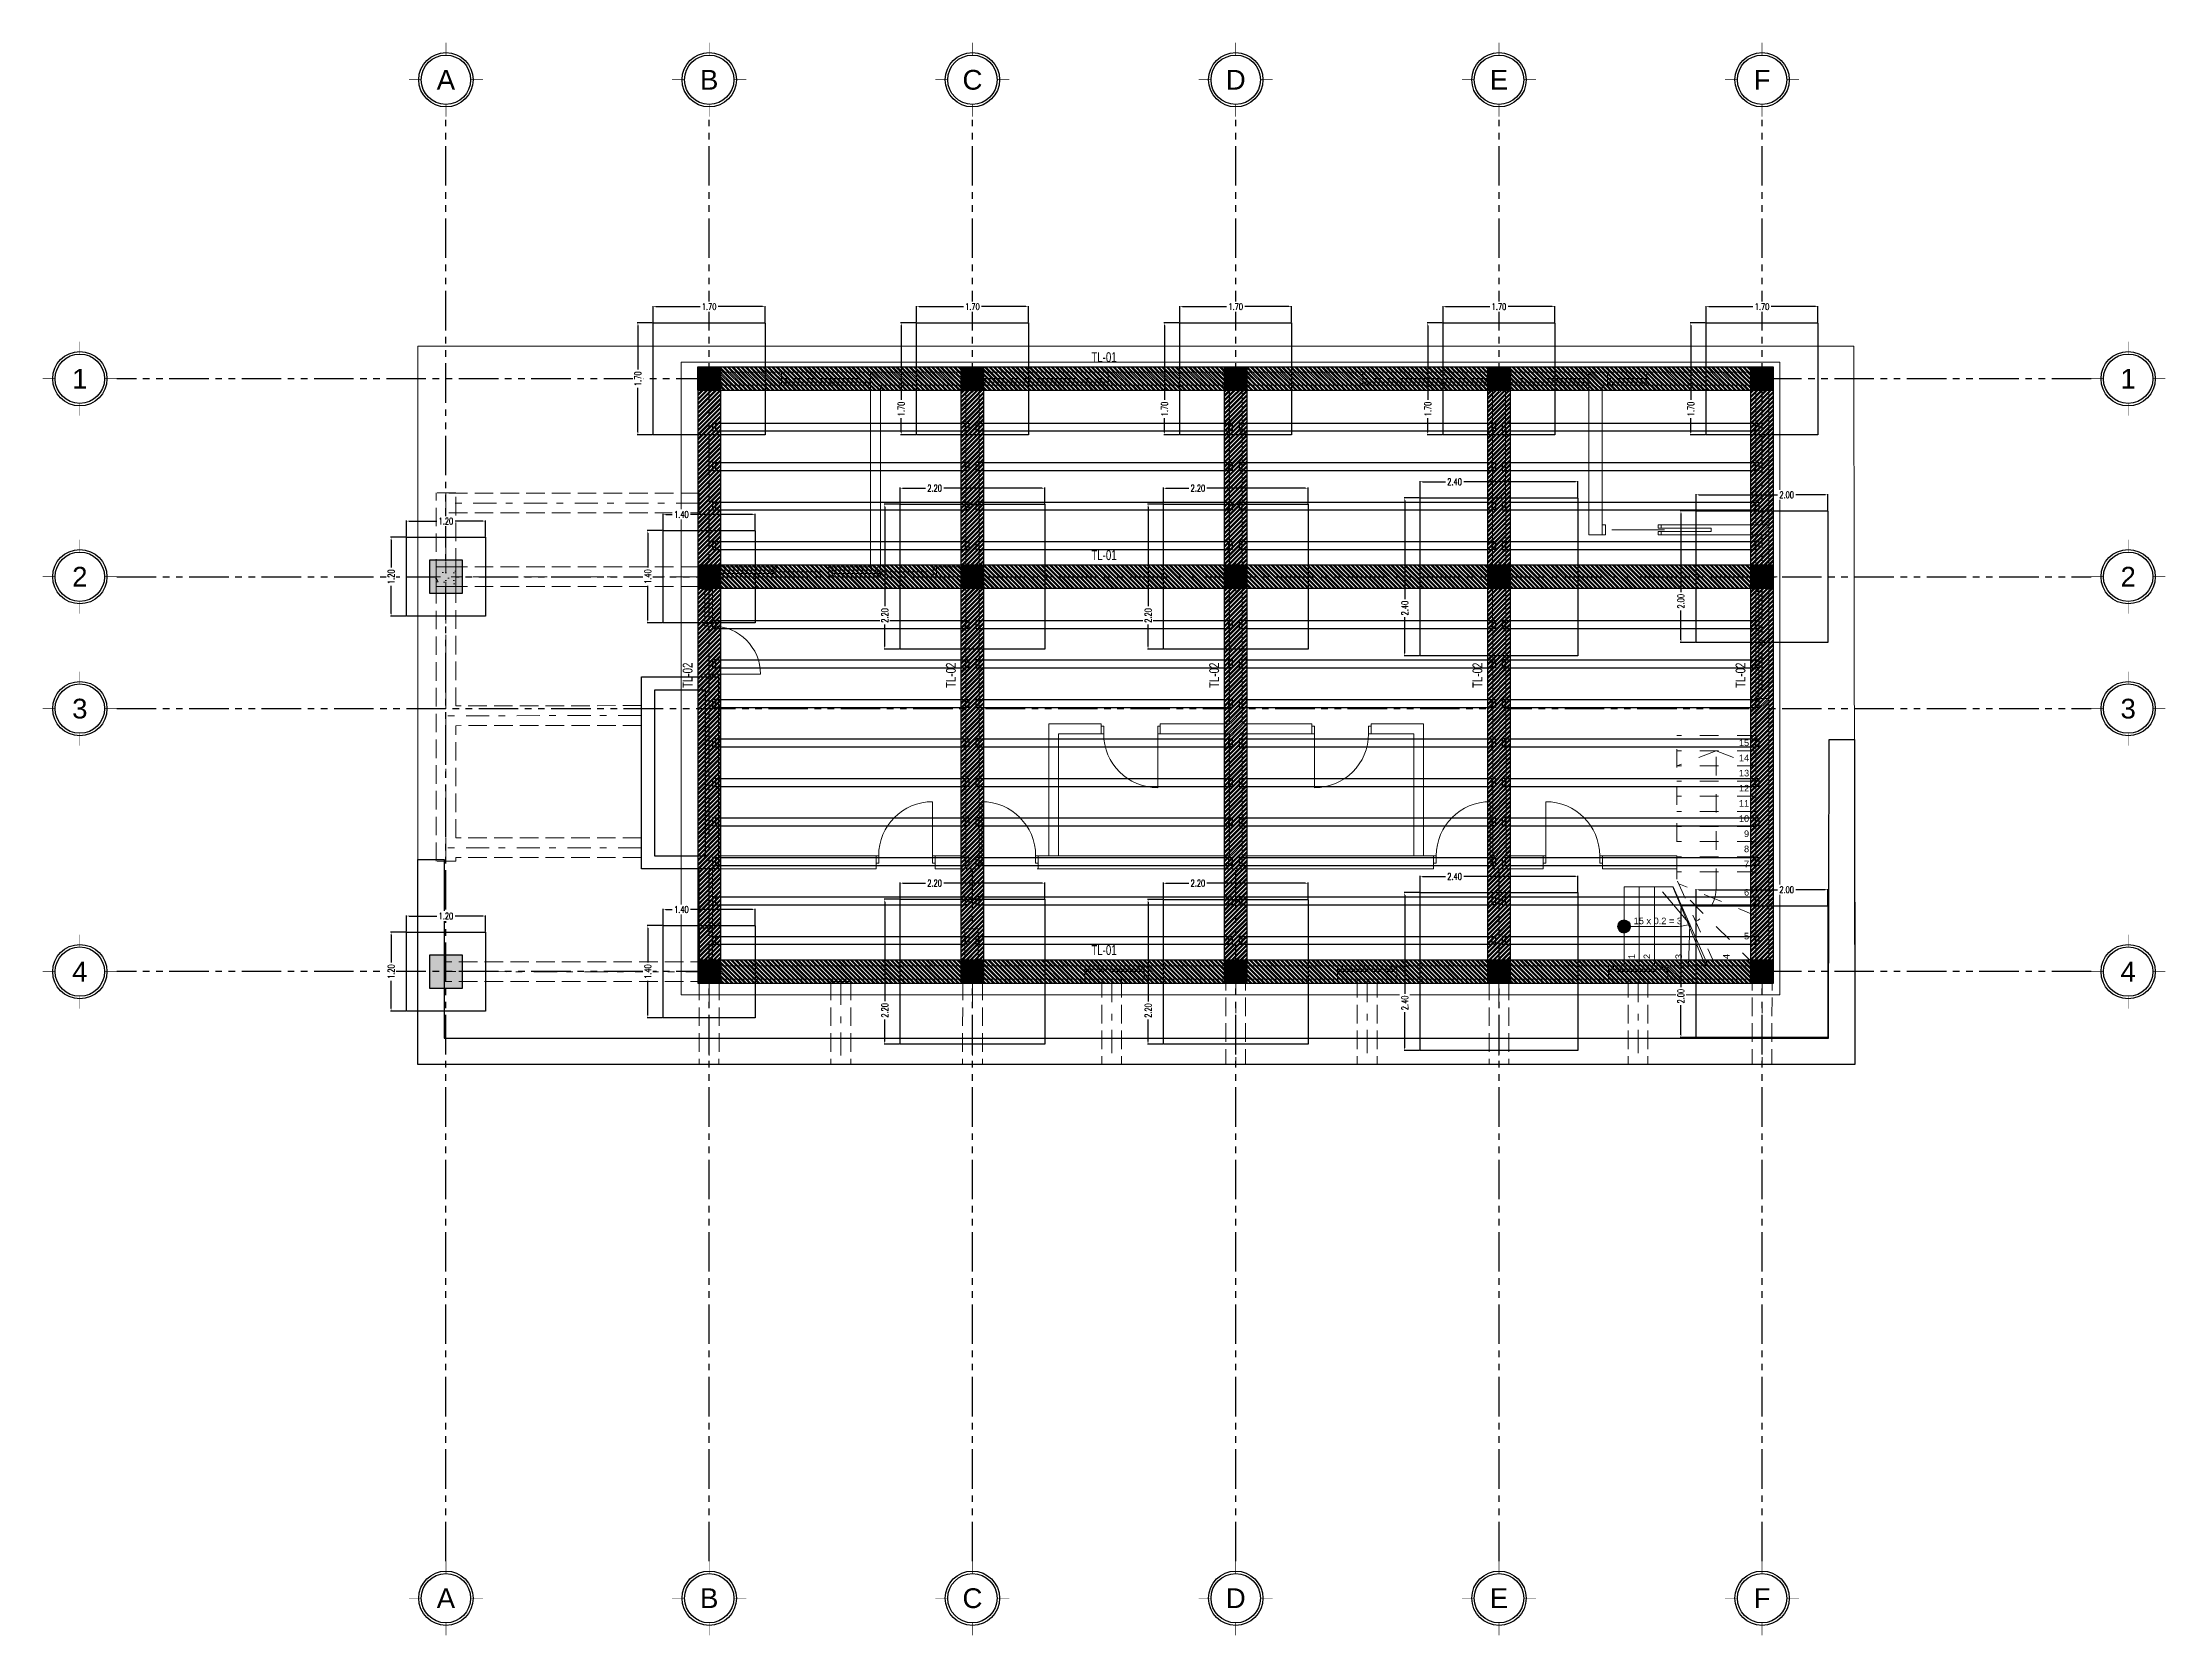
# Model space of a CAD drawing. Header units: metres. Extents: x -6.1 to 26.1, y -10.1 to 14.1.
import ezdxf
from ezdxf.enums import TextEntityAlignment as Align

# ---------------------------------------------------------------- set-up
doc = ezdxf.new("R2010")
doc.units = ezdxf.units.M
doc.header["$MEASUREMENT"] = 0
for name, pattern in [('Xref_Arq. PB$0$Línea Oculta', [0.391222, 0.282222, -0.109]), ('Xref_Arq. PB$0$Punto & Raya', [0.670278, 0.352778, -0.176389, 0, -0.141111]), ('Xref_Arq. PB$0$Rayas', [0.564444, 0.282222, -0.282222]), ('Xref_Arq. PB$0$Wipeout_Contour', [1, 0, -1]), ('Xref_Cimentación$0$Xr-Muroscontencion$0$HIDDEN', [0.375, 0.25, -0.125]), ('Xref_Ejes$0$ACAD_ISO05W100', [33, 24, -3, 0, -3, 0, -3])]:
    doc.linetypes.add(name, pattern=pattern)
for name, color, linetype in [('Xref_Arq. PB$0$Acotación - Terreno', 7, 'Continuous'), ('Xref_Arq. PB$0$Estructura - Forjados', 7, 'Continuous'), ('Xref_Arq. PB$0$Estructura - Muros', 7, 'Continuous'), ('Xref_Arq. PB$0$Estructura - Vigas y Pilares', 7, 'Continuous'), ('Xref_Arq. PB$0$Interior - Escaleras', 7, 'Continuous'), ('Xref_Arq. PB$0$Puertas ArchiCAD', 7, 'Continuous'), ('Xref_Arq. PB$0$Ventanas ArchiCAD', 7, 'Continuous'), ('Xref_Cimentación$0$00-Novidesa', 7, 'Continuous'), ('Xref_Cimentación$0$00-ZA', 2, 'Continuous'), ('Xref_Cimentación$0$VIGA', 3, 'Continuous'), ('Xref_Cimentación$0$Xref_Pedestales$0$COLUM. PB', 140, 'Continuous'), ('Xref_Ejes$0$00-EJES', 1, 'Xref_Ejes$0$ACAD_ISO05W100'), ('Xref_Ejes$0$Globo Eje', 1, 'Continuous'), ('Xref_Ejes$0$Texto', 7, 'Continuous')]:
    doc.layers.add(name, color=color, linetype=linetype)
for name, color, linetype, lineweight in [('Xref_Arq. PB$0$Acotación - Terreno _Pluma_Nº__1', 7, 'Continuous', 13), ('Xref_Arq. PB$0$Estructura - Forjados_Pluma_Nº__1', 7, 'Continuous', 13), ('Xref_Arq. PB$0$Estructura - Muros_Pluma_Nº__1', 7, 'Continuous', 13), ('Xref_Arq. PB$0$Estructura - Vigas y Pilares_Pluma_Nº__20', 1, 'Continuous', 0), ('Xref_Arq. PB$0$Estructura - Vigas y Pilares_Pluma_Nº__28', 7, 'Continuous', 18), ('Xref_Arq. PB$0$Interior - Escaleras_Pluma_Nº__2', 8, 'Continuous', 15), ('Xref_Arq. PB$0$Interior - Escaleras_Pluma_Nº__23', 7, 'Continuous', 18), ('Xref_Arq. PB$0$Puertas ArchiCAD_Pluma_Nº__1', 7, 'Continuous', 13), ('Xref_Arq. PB$0$Puertas ArchiCAD_Pluma_Nº__23', 7, 'Continuous', 18), ('Xref_Arq. PB$0$Ventanas ArchiCAD_Pluma_Nº__1', 7, 'Continuous', 13), ('Xref_Arq. PB$0$Ventanas ArchiCAD_Pluma_Nº__23', 7, 'Continuous', 18)]:
    doc.layers.add(name, color=color, linetype=linetype, lineweight=lineweight)
for name, color, linetype, lineweight, true_color in [('Xref_Arq. PB$0$Acotación - Terreno _Pluma_Nº__3', 7, 'Continuous', 18, 0xff6600), ('Xref_Arq. PB$0$Estructura - Vigas y Pilares_Pluma_Nº__170', 7, 'Continuous', 13, 0x9f9f00), ('Xref_Arq. PB$0$Estructura - Vigas y Pilares_Pluma_Nº__69', 7, 'Continuous', 13, 0x6a6a6a), ('Xref_Arq. PB$0$Estructura - Vigas y Pilares_Pluma_Nº__90', 7, 'Continuous', 13, 0x6a6a6a), ('Xref_Arq. PB$0$Puertas ArchiCAD_Pluma_Nº__3', 7, 'Continuous', 18, 0xff6600), ('Xref_Arq. PB$0$Ventanas ArchiCAD_Pluma_Nº__3', 7, 'Continuous', 18, 0xff6600)]:
    doc.layers.add(name, color=color, linetype=linetype, lineweight=lineweight, true_color=true_color)
doc.styles.add('Xref_Arq. PB$0$Estilo_Generado_1', font='arial.ttf')
doc.styles.add('Xref_Cimentación$0$ARIAL', font='arial.ttf', dxfattribs={"height": 2})
doc.styles.add('Xref_Cimentación$0$Xr-Muroscontencion$0$Romans', font='romans.shx', dxfattribs={"width": 0.7})
doc.styles.add('Xref_Ejes$0$Arial', font='arial.ttf')
doc.dimstyles.new('Xref_Cimentación$0$Xr-Muroscontencion$0$D20', dxfattribs={"dimtxt": 0.05, "dimasz": 0.04, "dimexe": 0.01, "dimexo": 0.01, "dimgap": 0.01, "dimtad": 0, "dimdec": 3, "dimzin": 1, "dimdsep": 46, "dimtxsty": 'Xref_Cimentación$0$Xr-Muroscontencion$0$Romans', "dimcen": 2.5, "dimclrd": 1, "dimclre": 8, "dimclrt": 7, "dimadec": 0, "dimazin": 0, "dimtfac": 1, "dimtdec": 3, "dimtmove": 1, "dimatfit": 1, "dimfxl": 1, "dimtfill": 1, "dimarcsym": 0})
pattern_1 = [(0, (0, 0), (0, 0.623538), [0.06, -0.3]), (0, (0.18, 0.3118), (0, 0.623538), [0.06, -0.3]), (60, (0, 0), (-0.54, 0.31177), [0.06, -0.3]), (60, (0.36, 0), (-0.54, 0.31177), [0.06, -0.3]), (120, (0.06, 0), (0.54, 0.31177), [0.06, -0.3]), (120, (0.42, 0), (0.54, 0.31177), [0.06, -0.3]), (0, (0, 0.06), (0, 0.12), [0, -0.12, 0, -0.18]), (45, (0.06, 0.06), (-0.0848528, 0.0848528), [0, -0.09, 0, -0.15])]

# ---------------------------------------------------------------- blocks, each defined once
blk = doc.blocks.new('*U188')
at = {"layer": 'Xref_Ejes$0$Globo Eje', "ltscale": 0.025, "const_width": 0.00938}
for points in [[(0, 0.5625), (0, 0.375)], [(-0.375, 0), (-0.5625, 0)], [(0.5625, 0), (0.375, 0)], [(0, -0.375), (0, -0.5625)]]:
    blk.add_lwpolyline(points, dxfattribs=at)
at = {"layer": 'Xref_Ejes$0$Globo Eje', "ltscale": 0.025}
for radius in [0.4125, 0.375]:
    blk.add_circle((0, 0), radius, dxfattribs=at)
at = {"layer": 'Xref_Ejes$0$Texto', "color": 7, "ltscale": 0.025, "style": 'Xref_Ejes$0$Arial'}
blk.add_attdef('EJE', text='', height=0.3, dxfattribs=at).set_placement((0, 0), align=Align.MIDDLE_CENTER)
blk = doc.blocks.new('Xref_Ejes')
at = {"layer": 'Xref_Ejes$0$00-EJES', "ltscale": 0.025}
for p, q in [((0, -8.957), (0, 12.987)), ((4, -8.957), (4, 12.987)), ((8, -8.957), (8, 12.987)), ((12, -8.957), (12, 12.987)), ((16, -8.957), (16, 12.987)), ((19.997, -8.957), (19.997, 12.987)), ((24.997, 9.008), (-5, 9.008)), ((-5, 6), (24.997, 6)), ((-5, 3.996), (24.997, 3.996)), ((24.997, 0), (-5, 0))]:
    blk.add_line(p, q, dxfattribs=at)
for p, values in [((0, 13.55), {'EJE': 'A'}), ((4, 13.55), {'EJE': 'B'}), ((8, 13.55), {'EJE': 'C'}), ((12, 13.55), {'EJE': 'D'}), ((16, 13.55), {'EJE': 'E'}), ((19.997, 13.55), {'EJE': 'F'}), ((-5.562, 9.008), {'EJE': '1'}), ((25.559, 9.008), {'EJE': '1'}), ((-5.562, 6), {'EJE': '2'}), ((25.559, 6), {'EJE': '2'}), ((-5.562, 3.996), {'EJE': '3'}), ((25.559, 3.996), {'EJE': '3'}), ((-5.562, 0), {'EJE': '4'}), ((25.559, 0), {'EJE': '4'}), ((0, -9.519), {'EJE': 'A'}), ((4, -9.519), {'EJE': 'B'}), ((8, -9.519), {'EJE': 'C'}), ((12, -9.519), {'EJE': 'D'}), ((16, -9.519), {'EJE': 'E'}), ((19.997, -9.519), {'EJE': 'F'})]:
    blk.add_blockref('*U188', p, dxfattribs=at).add_auto_attribs(values)
blk = doc.blocks.new('Xref_Arq. PB$0$Forjado_1', base_point=(9.61, 18.274))
at = {"layer": 'Xref_Arq. PB$0$Estructura - Forjados_Pluma_Nº__1', "linetype": 'Continuous', "flags": 128}
blk.add_lwpolyline([(9.61, 18.274), (9.61, 8.661), (-7.082, 8.661), (-7.082, 18.274)], close=True, dxfattribs=at)
blk = doc.blocks.new('Xref_Arq. PB$0$Forjado_2', base_point=(-11.08, 18.515))
at = {"layer": 'Xref_Arq. PB$0$Estructura - Forjados_Pluma_Nº__1', "linetype": 'Continuous', "flags": 128}
blk.add_lwpolyline([(-11.08, 18.515), (10.736, 18.515), (10.751, 7.604), (-11.08, 7.604)], close=True, dxfattribs=at)
blk = doc.blocks.new('Xref_Arq. PB$0$Ventana 17')
at = {"layer": 'Xref_Arq. PB$0$Ventanas ArchiCAD_Pluma_Nº__1', "linetype": 'Continuous'}
for p, q in [((-0.45, -0.05), (-0.45, 0)), ((0.45, -0.05), (0.45, 0))]:
    blk.add_line(p, q, dxfattribs=at)
at = {"layer": 'Xref_Arq. PB$0$Ventanas ArchiCAD_Pluma_Nº__23', "linetype": 'Continuous'}
for p, q in [((-0.45, 0), (-0.375, 0)), ((-0.375, 0), (-0.375, -0.05)), ((0.375, -0.05), (0.375, 0)), ((0.375, 0), (0.45, 0)), ((-0.375, -0.05), (-0.45, -0.05)), ((0.45, -0.05), (0.375, -0.05))]:
    blk.add_line(p, q, dxfattribs=at)
at = {"layer": 'Xref_Arq. PB$0$Ventanas ArchiCAD_Pluma_Nº__3', "linetype": 'Continuous'}
for p, q in [((-0.45, 0.15), (0.45, 0.15)), ((-0.375, 0), (0.375, 0)), ((-0.45, -0.05), (0.45, -0.05)), ((0.375, -0.05), (-0.375, -0.05))]:
    blk.add_line(p, q, dxfattribs=at)
blk = doc.blocks.new('Xref_Arq. PB$0$Puerta con Tarja Lado 2 17')
at = {"layer": 'Xref_Arq. PB$0$Puertas ArchiCAD_Pluma_Nº__1', "linetype": 'Continuous'}
for p, q in [((-0.685, 0), (-0.722, 0)), ((-0.685, 0), (-0.685, -0.115)), ((0.685, 0), (0.685, -0.115)), ((0.685, 0), (0.722, 0)), ((-0.685, -0.2), (-0.722, -0.2)), ((-0.685, -0.115), (-0.685, -0.2)), ((0.685, -0.115), (0.685, -0.2)), ((0.685, -0.2), (0.722, -0.2))]:
    blk.add_line(p, q, dxfattribs=at)
at = {"layer": 'Xref_Arq. PB$0$Puertas ArchiCAD_Pluma_Nº__23', "linetype": 'Continuous'}
for p, q in [((-0.645, 0), (-0.685, 0)), ((-0.685, 0), (-0.685, -0.115)), ((-0.125, 0), (-0.645, 0)), ((-0.645, 0), (-0.645, -0.115)), ((-0.645, -0.115), (-0.645, 0)), ((-0.125, -0.115), (-0.125, 0)), ((-0.085, 0), (-0.125, 0)), ((-0.125, 0), (-0.125, -0.115)), ((-0.085, -0.115), (-0.085, 0)), ((0.685, 0), (0.645, 0)), ((0.645, 0), (0.645, -0.115)), ((0.685, -0.115), (0.685, 0)), ((-0.685, -0.115), (-0.645, -0.115)), ((-0.645, -0.115), (-0.125, -0.115)), ((-0.125, -0.115), (-0.085, -0.115)), ((0.645, -0.115), (0.685, -0.115))]:
    blk.add_line(p, q, dxfattribs=at)
at = {"layer": 'Xref_Arq. PB$0$Puertas ArchiCAD_Pluma_Nº__3', "linetype": 'Continuous'}
blk.add_line((0.645, 0), (0.645, 0.73), dxfattribs=at)
blk.add_arc((0.645, 0), 0.73, 90, 180, dxfattribs=at)
blk = doc.blocks.new('Xref_Arq. PB$0$Muro_5', base_point=(-6.605, 8.901))
at = {"layer": 'Xref_Arq. PB$0$Estructura - Muros_Pluma_Nº__1', "linetype": 'Continuous'}
for p, q in [((-6.805, 14.863), (-6.805, 14.9)), ((-6.72, 14.863), (-6.805, 14.863)), ((-6.605, 14.863), (-6.72, 14.863)), ((-6.605, 14.863), (-6.605, 14.9)), ((-6.805, 13.493), (-6.805, 13.456)), ((-6.72, 13.493), (-6.805, 13.493)), ((-6.605, 13.493), (-6.72, 13.493)), ((-6.605, 13.493), (-6.605, 13.456)), ((-6.655, 10.576), (-6.805, 10.576)), ((-6.605, 10.576), (-6.655, 10.576)), ((-6.655, 9.676), (-6.805, 9.676)), ((-6.605, 9.676), (-6.655, 9.676))]:
    blk.add_line(p, q, dxfattribs=at)
at = {"layer": 'Xref_Arq. PB$0$Estructura - Muros_Pluma_Nº__1', "linetype": 'Continuous', "flags": 128}
blk.add_lwpolyline([(-6.805, 8.901), (-6.605, 8.901)], dxfattribs=at)
at = {"layer": 'Xref_Arq. PB$0$Puertas ArchiCAD', "linetype": 'Continuous', "rotation": 269.9995986251637}
blk.add_blockref('Xref_Arq. PB$0$Puerta con Tarja Lado 2 17', (-6.605, 14.178), dxfattribs=at)
at = {"layer": 'Xref_Arq. PB$0$Ventanas ArchiCAD', "color": 251, "linetype": 'Continuous', "lineweight": 13, "true_color": 0x6a6a6a, "xscale": -0.9999999999999999, "rotation": 89.99959862516374}
blk.add_blockref('Xref_Arq. PB$0$Ventana 17', (-6.655, 10.126), dxfattribs=at)
blk = doc.blocks.new('Xref_Arq. PB$0$Ventana 17_2')
at = {"layer": 'Xref_Arq. PB$0$Ventanas ArchiCAD_Pluma_Nº__1', "linetype": 'Continuous'}
for p, q in [((-0.45, 0), (-0.45, -0.05)), ((0.45, 0), (0.45, -0.05))]:
    blk.add_line(p, q, dxfattribs=at)
at = {"layer": 'Xref_Arq. PB$0$Ventanas ArchiCAD_Pluma_Nº__23', "linetype": 'Continuous'}
for p, q in [((-0.45, 0), (-0.375, 0)), ((-0.375, 0), (-0.375, -0.05)), ((0.375, -0.05), (0.375, 0)), ((0.375, 0), (0.45, 0)), ((-0.375, -0.05), (-0.45, -0.05)), ((0.45, -0.05), (0.375, -0.05))]:
    blk.add_line(p, q, dxfattribs=at)
at = {"layer": 'Xref_Arq. PB$0$Ventanas ArchiCAD_Pluma_Nº__3', "linetype": 'Continuous'}
for p, q in [((-0.45, 0), (0.45, 0)), ((-0.375, 0), (0.375, 0)), ((-0.45, -0.2), (0.45, -0.2)), ((0.375, -0.05), (-0.375, -0.05))]:
    blk.add_line(p, q, dxfattribs=at)
blk = doc.blocks.new('Xref_Arq. PB$0$Muro_6', base_point=(-6.56, 8.901))
at = {"color": 254, "linetype": 'Xref_Arq. PB$0$Wipeout_Contour', "lineweight": 0, "ltscale": 50.031113}
blk.add_wipeout([(-0.947, 9.101), (-6.56, 9.101), (-6.56, 8.901), (-0.947, 8.901), (-0.947, 9.051)], dxfattribs=at).dxf.layer = 'Xref_Arq. PB$0$Estructura - Muros'
at = {"color": 254, "linetype": 'Xref_Arq. PB$0$Wipeout_Contour', "lineweight": 0, "ltscale": 55.831066}
blk.add_wipeout([(-0.047, 8.901), (2.892, 8.901), (2.892, 9.051), (2.892, 9.101), (-0.047, 9.101), (-0.047, 9.051)], dxfattribs=at).dxf.layer = 'Xref_Arq. PB$0$Estructura - Muros'
at = {"color": 254, "linetype": 'Xref_Arq. PB$0$Wipeout_Contour', "lineweight": 0, "ltscale": 63.854717}
blk.add_wipeout([(3.792, 8.901), (7.008, 8.901), (7.008, 9.051), (7.008, 9.101), (3.792, 9.101), (3.792, 9.051)], dxfattribs=at).dxf.layer = 'Xref_Arq. PB$0$Estructura - Muros'
at = {"color": 254, "linetype": 'Xref_Arq. PB$0$Wipeout_Contour', "lineweight": 0, "ltscale": 62.423768}
blk.add_wipeout([(7.908, 8.901), (9.342, 8.901), (9.342, 9.101), (7.908, 9.101), (7.908, 9.051)], dxfattribs=at).dxf.layer = 'Xref_Arq. PB$0$Estructura - Muros'
at = {"layer": 'Xref_Arq. PB$0$Estructura - Muros_Pluma_Nº__1', "linetype": 'Continuous'}
for p, q in [((-0.947, 9.101), (-0.947, 9.051)), ((-0.947, 9.051), (-0.947, 8.901)), ((-0.047, 9.101), (-0.047, 9.051)), ((-0.047, 9.051), (-0.047, 8.901)), ((2.892, 9.101), (2.892, 9.051)), ((2.892, 9.051), (2.892, 8.901)), ((3.792, 9.101), (3.792, 9.051)), ((3.792, 9.051), (3.792, 8.901)), ((7.008, 9.101), (7.008, 9.051)), ((7.008, 9.051), (7.008, 8.901)), ((7.908, 9.101), (7.908, 9.051)), ((7.908, 9.051), (7.908, 8.901))]:
    blk.add_line(p, q, dxfattribs=at)
at = {"layer": 'Xref_Arq. PB$0$Estructura - Muros_Pluma_Nº__1', "linetype": 'Continuous', "flags": 128}
for points in [[(-0.947, 9.101), (-6.56, 9.101)], [(-6.56, 9.101), (-6.56, 8.901)], [(2.892, 9.101), (-0.047, 9.101)], [(7.008, 9.101), (3.792, 9.101)], [(9.342, 9.101), (7.908, 9.101)], [(9.342, 8.901), (9.342, 9.101)], [(-6.56, 8.901), (-0.947, 8.901)], [(-0.047, 8.901), (2.892, 8.901)], [(3.792, 8.901), (7.008, 8.901)], [(7.908, 8.901), (9.342, 8.901)]]:
    blk.add_lwpolyline(points, dxfattribs=at)
at = {"layer": 'Xref_Arq. PB$0$Ventanas ArchiCAD', "color": 251, "linetype": 'Continuous', "lineweight": 13, "true_color": 0x6a6a6a, "xscale": -1}
for p in [(-0.497, 9.101), (3.342, 9.101), (7.458, 9.101)]:
    blk.add_blockref('Xref_Arq. PB$0$Ventana 17_2', p, dxfattribs=at)
blk = doc.blocks.new('Xref_Arq. PB$0$Ventana 17_3')
at = {"layer": 'Xref_Arq. PB$0$Ventanas ArchiCAD_Pluma_Nº__1', "linetype": 'Continuous'}
for p, q in [((-0.85, 0), (-0.85, -0.05)), ((0.85, 0), (0.85, -0.05))]:
    blk.add_line(p, q, dxfattribs=at)
at = {"layer": 'Xref_Arq. PB$0$Ventanas ArchiCAD_Pluma_Nº__23', "linetype": 'Continuous'}
for p, q in [((-0.85, 0), (-0.775, 0)), ((-0.775, 0), (-0.775, -0.05)), ((0.775, -0.05), (0.775, 0)), ((0.775, 0), (0.85, 0)), ((-0.775, -0.05), (-0.85, -0.05)), ((0.85, -0.05), (0.775, -0.05))]:
    blk.add_line(p, q, dxfattribs=at)
at = {"layer": 'Xref_Arq. PB$0$Ventanas ArchiCAD_Pluma_Nº__3', "linetype": 'Continuous'}
for p, q in [((-0.85, 0), (0.85, 0)), ((-0.775, 0), (0.775, 0)), ((-0.85, -0.2), (0.85, -0.2)), ((0.775, -0.05), (-0.775, -0.05))]:
    blk.add_line(p, q, dxfattribs=at)
blk = doc.blocks.new('Xref_Arq. PB$0$Muro_11', base_point=(9.543, 8.901))
at = {"layer": 'Xref_Arq. PB$0$Estructura - Muros_Pluma_Nº__1', "linetype": 'Continuous'}
for p, q in [((9.343, 14.862), (9.393, 14.862)), ((9.393, 14.862), (9.543, 14.862))]:
    blk.add_line(p, q, dxfattribs=at)
at = {"layer": 'Xref_Arq. PB$0$Estructura - Muros_Pluma_Nº__1', "linetype": 'Continuous', "flags": 128}
for points in [[(9.543, 14.862), (9.543, 18.122)], [(9.343, 17.922), (9.343, 15.162)]]:
    blk.add_lwpolyline(points, dxfattribs=at)
at = {"color": 254, "linetype": 'Xref_Arq. PB$0$Wipeout_Contour', "lineweight": 0, "ltscale": 74.957945}
blk.add_wipeout([(9.343, 8.901), (9.543, 8.901), (9.543, 13.162), (9.393, 13.162), (9.343, 13.162)], dxfattribs=at).dxf.layer = 'Xref_Arq. PB$0$Estructura - Muros'
at = {"layer": 'Xref_Arq. PB$0$Estructura - Muros_Pluma_Nº__1', "linetype": 'Continuous'}
for p, q in [((9.343, 13.162), (9.393, 13.162)), ((9.393, 13.162), (9.543, 13.162))]:
    blk.add_line(p, q, dxfattribs=at)
at = {"layer": 'Xref_Arq. PB$0$Estructura - Muros_Pluma_Nº__1', "linetype": 'Continuous', "flags": 128}
for points in [[(9.343, 13.162), (9.343, 8.901)], [(9.543, 8.901), (9.543, 13.162)], [(9.343, 8.901), (9.543, 8.901)]]:
    blk.add_lwpolyline(points, dxfattribs=at)
at = {"layer": 'Xref_Arq. PB$0$Ventanas ArchiCAD', "color": 251, "linetype": 'Continuous', "lineweight": 13, "true_color": 0x6a6a6a, "rotation": 89.9999704918467}
blk.add_blockref('Xref_Arq. PB$0$Ventana 17_3', (9.343, 14.012), dxfattribs=at)
blk = doc.blocks.new('Xref_Arq. PB$0$Ventana 17_4')
at = {"layer": 'Xref_Arq. PB$0$Ventanas ArchiCAD_Pluma_Nº__1', "linetype": 'Continuous'}
for p, q in [((-0.989, -0.05), (-0.989, 0)), ((0.989, -0.05), (0.989, 0))]:
    blk.add_line(p, q, dxfattribs=at)
at = {"layer": 'Xref_Arq. PB$0$Ventanas ArchiCAD_Pluma_Nº__23', "linetype": 'Continuous'}
for p, q in [((-0.989, 0), (-0.914, 0)), ((-0.914, 0), (-0.914, -0.05)), ((0.914, -0.05), (0.914, 0)), ((0.914, 0), (0.989, 0)), ((-0.914, -0.05), (-0.989, -0.05)), ((0.989, -0.05), (0.914, -0.05))]:
    blk.add_line(p, q, dxfattribs=at)
at = {"layer": 'Xref_Arq. PB$0$Ventanas ArchiCAD_Pluma_Nº__3', "linetype": 'Continuous'}
for p, q in [((-0.989, 0.15), (0.989, 0.15)), ((-0.914, 0), (0.914, 0)), ((-0.989, -0.05), (0.989, -0.05)), ((0.914, -0.05), (-0.914, -0.05))]:
    blk.add_line(p, q, dxfattribs=at)
blk = doc.blocks.new('Xref_Arq. PB$0$Ventana 17_5')
at = {"layer": 'Xref_Arq. PB$0$Ventanas ArchiCAD_Pluma_Nº__1', "linetype": 'Continuous'}
for p, q in [((-0.984, -0.05), (-0.984, 0)), ((0.984, -0.05), (0.984, 0))]:
    blk.add_line(p, q, dxfattribs=at)
at = {"layer": 'Xref_Arq. PB$0$Ventanas ArchiCAD_Pluma_Nº__23', "linetype": 'Continuous'}
for p, q in [((-0.984, 0), (-0.909, 0)), ((-0.909, 0), (-0.909, -0.05)), ((0.909, -0.05), (0.909, 0)), ((0.909, 0), (0.984, 0)), ((-0.909, -0.05), (-0.984, -0.05)), ((0.984, -0.05), (0.909, -0.05))]:
    blk.add_line(p, q, dxfattribs=at)
at = {"layer": 'Xref_Arq. PB$0$Ventanas ArchiCAD_Pluma_Nº__3', "linetype": 'Continuous'}
for p, q in [((-0.984, 0.15), (0.984, 0.15)), ((-0.909, 0), (0.909, 0)), ((-0.984, -0.05), (0.984, -0.05)), ((0.909, -0.05), (-0.909, -0.05))]:
    blk.add_line(p, q, dxfattribs=at)
blk = doc.blocks.new('Xref_Arq. PB$0$Ventana 17_6')
at = {"layer": 'Xref_Arq. PB$0$Ventanas ArchiCAD_Pluma_Nº__1', "linetype": 'Continuous'}
for p, q in [((-0.3, -0.05), (-0.3, 0)), ((0.3, -0.05), (0.3, 0))]:
    blk.add_line(p, q, dxfattribs=at)
at = {"layer": 'Xref_Arq. PB$0$Ventanas ArchiCAD_Pluma_Nº__23', "linetype": 'Continuous'}
for p, q in [((-0.3, 0), (-0.225, 0)), ((-0.225, 0), (-0.225, -0.05)), ((0.225, -0.05), (0.225, 0)), ((0.225, 0), (0.3, 0)), ((-0.225, -0.05), (-0.3, -0.05)), ((0.3, -0.05), (0.225, -0.05))]:
    blk.add_line(p, q, dxfattribs=at)
at = {"layer": 'Xref_Arq. PB$0$Ventanas ArchiCAD_Pluma_Nº__3', "linetype": 'Continuous'}
for p, q in [((-0.3, 0.15), (0.3, 0.15)), ((-0.225, 0), (0.225, 0)), ((-0.3, -0.05), (0.3, -0.05)), ((0.225, -0.05), (-0.225, -0.05))]:
    blk.add_line(p, q, dxfattribs=at)
blk = doc.blocks.new('Xref_Arq. PB$0$Ventana 17_7')
at = {"layer": 'Xref_Arq. PB$0$Ventanas ArchiCAD_Pluma_Nº__1', "linetype": 'Continuous'}
for p, q in [((-0.633, -0.05), (-0.633, 0)), ((0.633, -0.05), (0.633, 0))]:
    blk.add_line(p, q, dxfattribs=at)
at = {"layer": 'Xref_Arq. PB$0$Ventanas ArchiCAD_Pluma_Nº__23', "linetype": 'Continuous'}
for p, q in [((-0.633, 0), (-0.558, 0)), ((-0.558, 0), (-0.558, -0.05)), ((0.558, -0.05), (0.558, 0)), ((0.558, 0), (0.633, 0)), ((-0.558, -0.05), (-0.633, -0.05)), ((0.633, -0.05), (0.558, -0.05))]:
    blk.add_line(p, q, dxfattribs=at)
at = {"layer": 'Xref_Arq. PB$0$Ventanas ArchiCAD_Pluma_Nº__3', "linetype": 'Continuous'}
for p, q in [((-0.633, 0.15), (0.633, 0.15)), ((-0.558, 0), (0.558, 0)), ((-0.633, -0.05), (0.633, -0.05)), ((0.558, -0.05), (-0.558, -0.05))]:
    blk.add_line(p, q, dxfattribs=at)
blk = doc.blocks.new('Xref_Arq. PB$0$Ventana Doble 17')
at = {"layer": 'Xref_Arq. PB$0$Ventanas ArchiCAD_Pluma_Nº__1', "linetype": 'Continuous'}
for p, q in [((-0.678, 0), (-0.678, -0.05)), ((0.678, 0), (0.678, -0.05))]:
    blk.add_line(p, q, dxfattribs=at)
at = {"layer": 'Xref_Arq. PB$0$Ventanas ArchiCAD_Pluma_Nº__23', "linetype": 'Continuous'}
for p, q in [((-0.678, 0), (-0.603, 0)), ((-0.603, 0), (-0.603, -0.05)), ((-0.075, -0.05), (-0.075, 0)), ((-0.075, 0), (0, 0)), ((0, 0), (0.075, 0)), ((0.075, 0), (0.075, -0.05)), ((0.603, -0.05), (0.603, 0)), ((0.603, 0), (0.678, 0)), ((-0.603, -0.05), (-0.678, -0.05)), ((0, -0.05), (-0.075, -0.05)), ((0.075, -0.05), (0, -0.05)), ((0.678, -0.05), (0.603, -0.05))]:
    blk.add_line(p, q, dxfattribs=at)
at = {"layer": 'Xref_Arq. PB$0$Ventanas ArchiCAD_Pluma_Nº__3', "linetype": 'Continuous'}
for p, q in [((-0.678, 0), (0.678, 0)), ((-0.603, 0), (-0.075, 0)), ((0.075, 0), (0.603, 0)), ((-0.678, -0.2), (0.678, -0.2)), ((-0.075, -0.05), (-0.603, -0.05)), ((0.603, -0.05), (0.075, -0.05))]:
    blk.add_line(p, q, dxfattribs=at)
blk = doc.blocks.new('Xref_Arq. PB$0$Muro_12', base_point=(-6.605, 17.922))
at = {"color": 254, "linetype": 'Xref_Arq. PB$0$Wipeout_Contour', "lineweight": 0, "ltscale": 95.005014}
blk.add_wipeout([(-5.558, 18.122), (-6.755, 18.122), (-6.605, 17.922), (-5.558, 17.922), (-5.558, 17.972)], dxfattribs=at).dxf.layer = 'Xref_Arq. PB$0$Estructura - Muros'
at = {"color": 254, "linetype": 'Xref_Arq. PB$0$Wipeout_Contour', "lineweight": 0, "ltscale": 91.628374}
blk.add_wipeout([(-4.203, 17.922), (-2.77, 17.922), (-2.77, 18.122), (-4.203, 18.122), (-4.203, 17.972)], dxfattribs=at).dxf.layer = 'Xref_Arq. PB$0$Estructura - Muros'
at = {"color": 254, "linetype": 'Xref_Arq. PB$0$Wipeout_Contour', "lineweight": 0, "ltscale": 89.943831}
blk.add_wipeout([(-0.592, 17.922), (1.252, 17.922), (1.252, 18.122), (-0.592, 18.122), (-0.592, 17.972)], dxfattribs=at).dxf.layer = 'Xref_Arq. PB$0$Estructura - Muros'
at = {"color": 254, "linetype": 'Xref_Arq. PB$0$Wipeout_Contour', "lineweight": 0, "ltscale": 90.749568}
blk.add_wipeout([(3.278, 18.122), (1.452, 18.122), (1.452, 17.922), (3.278, 17.922), (3.278, 17.972)], dxfattribs=at).dxf.layer = 'Xref_Arq. PB$0$Estructura - Muros'
at = {"color": 254, "linetype": 'Xref_Arq. PB$0$Wipeout_Contour', "lineweight": 0, "ltscale": 112.244376}
blk.add_wipeout([(5.246, 17.972), (5.246, 17.922), (5.444, 17.922), (5.444, 17.972), (5.444, 18.122), (5.246, 18.122)], dxfattribs=at).dxf.layer = 'Xref_Arq. PB$0$Estructura - Muros'
at = {"color": 254, "linetype": 'Xref_Arq. PB$0$Wipeout_Contour', "lineweight": 0, "ltscale": 115.150995}
blk.add_wipeout([(6.71, 17.922), (6.993, 17.922), (6.993, 17.972), (6.993, 18.122), (6.71, 18.122), (6.71, 17.972)], dxfattribs=at).dxf.layer = 'Xref_Arq. PB$0$Estructura - Muros'
at = {"color": 254, "linetype": 'Xref_Arq. PB$0$Wipeout_Contour', "lineweight": 0, "ltscale": 99.318017}
blk.add_wipeout([(9.543, 18.122), (7.593, 18.122), (7.593, 17.972), (7.593, 17.922), (9.343, 17.922)], dxfattribs=at).dxf.layer = 'Xref_Arq. PB$0$Estructura - Muros'
at = {"layer": 'Xref_Arq. PB$0$Estructura - Muros_Pluma_Nº__1', "linetype": 'Continuous'}
for p, q in [((-5.558, 17.972), (-5.558, 18.122)), ((-4.203, 17.972), (-4.203, 18.122)), ((-0.592, 17.972), (-0.592, 18.122)), ((1.245, 18.122), (1.245, 17.922)), ((1.445, 17.922), (1.445, 18.122)), ((3.278, 17.972), (3.278, 18.122)), ((5.246, 17.972), (5.246, 18.122)), ((5.444, 17.972), (5.444, 18.122)), ((6.71, 17.972), (6.71, 18.122)), ((6.993, 17.972), (6.993, 18.122)), ((7.593, 17.972), (7.593, 18.122)), ((-5.558, 17.922), (-5.558, 17.972)), ((-4.203, 17.922), (-4.203, 17.972)), ((-0.592, 17.922), (-0.592, 17.972)), ((3.278, 17.922), (3.278, 17.972)), ((5.246, 17.922), (5.246, 17.972)), ((5.444, 17.922), (5.444, 17.972)), ((6.71, 17.922), (6.71, 17.972)), ((6.993, 17.922), (6.993, 17.972)), ((7.593, 17.922), (7.593, 17.972))]:
    blk.add_line(p, q, dxfattribs=at)
at = {"layer": 'Xref_Arq. PB$0$Estructura - Muros_Pluma_Nº__1', "linetype": 'Continuous', "flags": 128}
for points in [[(-5.558, 18.122), (-6.755, 18.122)], [(3.278, 18.122), (-0.592, 18.122)], [(5.444, 18.122), (5.246, 18.122)], [(6.993, 18.122), (6.71, 18.122)], [(9.343, 18.122), (7.593, 18.122)], [(-6.605, 17.922), (-5.558, 17.922)], [(-0.592, 17.922), (1.245, 17.922)], [(1.445, 17.922), (3.278, 17.922)], [(6.71, 17.922), (6.711, 17.922)], [(6.911, 17.922), (6.993, 17.922)], [(7.593, 17.922), (9.343, 17.922)]]:
    blk.add_lwpolyline(points, dxfattribs=at)
at = {"layer": 'Xref_Arq. PB$0$Ventanas ArchiCAD', "color": 251, "linetype": 'Continuous', "lineweight": 13, "true_color": 0x6a6a6a, "xscale": -1, "rotation": 180}
blk.add_blockref('Xref_Arq. PB$0$Ventana Doble 17', (-4.88, 17.922), dxfattribs=at)
at = {"layer": 'Xref_Arq. PB$0$Ventanas ArchiCAD', "color": 251, "linetype": 'Continuous', "lineweight": 13, "true_color": 0x6a6a6a, "xscale": -1}
for name, p in [('Xref_Arq. PB$0$Ventana 17_5', (4.262, 17.972)), ('Xref_Arq. PB$0$Ventana 17_7', (6.077, 17.972))]:
    blk.add_blockref(name, p, dxfattribs=at)
at = {"layer": 'Xref_Arq. PB$0$Ventanas ArchiCAD', "color": 251, "linetype": 'Continuous', "lineweight": 13, "true_color": 0x6a6a6a}
blk.add_blockref('Xref_Arq. PB$0$Ventana 17_6', (7.293, 17.972), dxfattribs=at)
at = {"color": 254, "linetype": 'Xref_Arq. PB$0$Wipeout_Contour', "lineweight": 0, "ltscale": 72.907633}
blk.add_wipeout([(-2.57, 18.122), (-2.77, 18.122), (-2.77, 17.922), (-2.57, 17.922)], dxfattribs=at).dxf.layer = 'Xref_Arq. PB$0$Estructura - Muros'
at = {"layer": 'Xref_Arq. PB$0$Estructura - Muros_Pluma_Nº__1', "linetype": 'Continuous'}
for p, q in [((-2.755, 18.122), (-2.755, 17.922)), ((-2.555, 17.972), (-2.555, 18.122)), ((-2.57, 17.922), (-2.57, 17.972))]:
    blk.add_line(p, q, dxfattribs=at)
at = {"layer": 'Xref_Arq. PB$0$Estructura - Muros_Pluma_Nº__1', "linetype": 'Continuous', "flags": 128}
for points in [[(-2.57, 18.122), (-4.203, 18.122)], [(-4.053, 17.922), (-2.755, 17.922)]]:
    blk.add_lwpolyline(points, dxfattribs=at)
at = {"layer": 'Xref_Arq. PB$0$Ventanas ArchiCAD', "color": 251, "linetype": 'Continuous', "lineweight": 13, "true_color": 0x6a6a6a, "xscale": -1}
blk.add_blockref('Xref_Arq. PB$0$Ventana 17_4', (-1.581, 17.972), dxfattribs=at)
blk = doc.blocks.new('Xref_Arq. PB$0$Muro_17', base_point=(5.245, 17.922))
at = {"color": 254, "linetype": 'Xref_Arq. PB$0$Wipeout_Contour', "lineweight": 0, "ltscale": 61.343434}
blk.add_wipeout([(5.245, 17.922), (5.252, 10.776), (5.452, 10.776), (5.445, 17.922)], dxfattribs=at).dxf.layer = 'Xref_Arq. PB$0$Estructura - Muros'
at = {"layer": 'Xref_Arq. PB$0$Estructura - Muros_Pluma_Nº__1', "linetype": 'Continuous', "flags": 128}
for points in [[(5.245, 17.922), (5.252, 10.776)], [(5.452, 10.776), (5.445, 17.922)]]:
    blk.add_lwpolyline(points, dxfattribs=at)
blk = doc.blocks.new('Xref_Arq. PB$0$Muro_18', base_point=(1.252, 17.922))
at = {"color": 254, "linetype": 'Xref_Arq. PB$0$Wipeout_Contour', "lineweight": 0, "ltscale": 61.650485}
blk.add_wipeout([(1.452, 17.922), (1.252, 17.922), (1.252, 12.779), (1.452, 12.779)], dxfattribs=at).dxf.layer = 'Xref_Arq. PB$0$Estructura - Muros'
at = {"layer": 'Xref_Arq. PB$0$Estructura - Muros_Pluma_Nº__1', "linetype": 'Continuous', "flags": 128}
for points in [[(1.245, 17.922), (1.245, 15.162)], [(1.445, 15.162), (1.445, 17.922)]]:
    blk.add_lwpolyline(points, dxfattribs=at)
at = {"color": 254, "linetype": 'Xref_Arq. PB$0$Wipeout_Contour', "lineweight": 0, "ltscale": 47.147943}
blk.add_wipeout([(1.452, 12.629), (1.252, 12.629), (1.252, 10.776), (1.452, 10.776)], dxfattribs=at).dxf.layer = 'Xref_Arq. PB$0$Estructura - Muros'
at = {"layer": 'Xref_Arq. PB$0$Estructura - Muros_Pluma_Nº__1', "linetype": 'Continuous', "flags": 128}
for points in [[(1.245, 14.962), (1.245, 12.779)], [(1.445, 12.779), (1.445, 14.962)], [(1.245, 12.629), (1.245, 10.776)], [(1.445, 10.776), (1.445, 12.629)]]:
    blk.add_lwpolyline(points, dxfattribs=at)
blk = doc.blocks.new('Xref_Arq. PB$0$Puerta 17')
at = {"layer": 'Xref_Arq. PB$0$Puertas ArchiCAD_Pluma_Nº__1', "linetype": 'Continuous'}
for p, q in [((-0.45, 0), (-0.487, 0)), ((-0.45, 0), (-0.45, -0.115)), ((0.45, 0), (0.45, -0.115)), ((0.45, 0), (0.487, 0)), ((-0.45, -0.2), (-0.487, -0.2)), ((-0.45, -0.115), (-0.45, -0.2)), ((0.45, -0.115), (0.45, -0.2)), ((0.45, -0.2), (0.487, -0.2))]:
    blk.add_line(p, q, dxfattribs=at)
at = {"layer": 'Xref_Arq. PB$0$Puertas ArchiCAD_Pluma_Nº__23', "linetype": 'Continuous'}
for p, q in [((-0.41, 0), (-0.45, 0)), ((-0.45, 0), (-0.45, -0.115)), ((-0.41, -0.115), (-0.41, 0)), ((0.45, 0), (0.41, 0)), ((0.41, 0), (0.41, -0.115)), ((0.45, -0.115), (0.45, 0)), ((-0.45, -0.115), (-0.41, -0.115)), ((0.41, -0.115), (0.45, -0.115))]:
    blk.add_line(p, q, dxfattribs=at)
at = {"layer": 'Xref_Arq. PB$0$Puertas ArchiCAD_Pluma_Nº__3', "linetype": 'Continuous'}
blk.add_line((0.41, 0), (0.41, 0.82), dxfattribs=at)
blk.add_arc((0.41, 0), 0.82, 90, 180, dxfattribs=at)
blk = doc.blocks.new('Xref_Arq. PB$0$Muro_19', base_point=(-6.511, 10.576))
at = {"color": 254, "linetype": 'Xref_Arq. PB$0$Wipeout_Contour', "lineweight": 0, "ltscale": 59.592218}
blk.add_wipeout([(-4.135, 10.776), (-6.511, 10.776), (-6.511, 10.576), (-4.135, 10.576), (-4.135, 10.661)], dxfattribs=at).dxf.layer = 'Xref_Arq. PB$0$Estructura - Muros'
at = {"color": 254, "linetype": 'Xref_Arq. PB$0$Wipeout_Contour', "lineweight": 0, "ltscale": 55.365533}
blk.add_wipeout([(-3.22, 10.576), (-2.755, 10.576), (-2.755, 10.776), (-3.22, 10.776), (-3.22, 10.661)], dxfattribs=at).dxf.layer = 'Xref_Arq. PB$0$Estructura - Muros'
at = {"color": 254, "linetype": 'Xref_Arq. PB$0$Wipeout_Contour', "lineweight": 0, "ltscale": 66.56985}
blk.add_wipeout([(-1.672, 10.576), (4.352, 10.576), (4.352, 10.661), (4.352, 10.776), (-1.672, 10.776), (-1.672, 10.661)], dxfattribs=at).dxf.layer = 'Xref_Arq. PB$0$Estructura - Muros'
at = {"color": 254, "linetype": 'Xref_Arq. PB$0$Wipeout_Contour', "lineweight": 0, "ltscale": 72.299624}
blk.add_wipeout([(5.252, 10.576), (6.015, 10.576), (6.015, 10.661), (6.015, 10.776), (5.252, 10.776), (5.252, 10.661)], dxfattribs=at).dxf.layer = 'Xref_Arq. PB$0$Estructura - Muros'
at = {"color": 254, "linetype": 'Xref_Arq. PB$0$Wipeout_Contour', "lineweight": 0, "ltscale": 65.093512}
blk.add_wipeout([(6.915, 10.576), (8.045, 10.576), (8.045, 10.776), (6.915, 10.776), (6.915, 10.661)], dxfattribs=at).dxf.layer = 'Xref_Arq. PB$0$Estructura - Muros'
at = {"layer": 'Xref_Arq. PB$0$Estructura - Muros_Pluma_Nº__1', "linetype": 'Continuous'}
for p, q in [((-4.135, 10.776), (-4.172, 10.776)), ((-3.22, 10.776), (-3.183, 10.776)), ((-1.672, 10.776), (-1.635, 10.776)), ((4.352, 10.776), (4.315, 10.776)), ((4.352, 10.776), (4.352, 10.661)), ((4.352, 10.661), (4.352, 10.576)), ((5.252, 10.776), (5.289, 10.776)), ((5.252, 10.776), (5.252, 10.661)), ((5.252, 10.661), (5.252, 10.576)), ((6.015, 10.776), (5.978, 10.776)), ((6.015, 10.776), (6.015, 10.661)), ((6.015, 10.661), (6.015, 10.576)), ((6.915, 10.776), (6.952, 10.776)), ((6.915, 10.776), (6.915, 10.661)), ((6.915, 10.661), (6.915, 10.576)), ((-4.135, 10.576), (-4.172, 10.576)), ((-3.22, 10.576), (-3.183, 10.576)), ((-1.672, 10.576), (-1.635, 10.576)), ((4.352, 10.576), (4.315, 10.576)), ((5.252, 10.576), (5.289, 10.576)), ((6.015, 10.576), (5.978, 10.576)), ((6.915, 10.576), (6.952, 10.576))]:
    blk.add_line(p, q, dxfattribs=at)
at = {"layer": 'Xref_Arq. PB$0$Estructura - Muros_Pluma_Nº__1', "linetype": 'Continuous', "flags": 128}
for points in [[(-4.135, 10.776), (-6.511, 10.776)], [(-2.755, 10.776), (-3.22, 10.776)], [(1.252, 10.776), (-1.672, 10.776)], [(4.352, 10.776), (1.452, 10.776)], [(6.015, 10.776), (5.452, 10.776)], [(8.045, 10.776), (6.915, 10.776)], [(8.045, 10.576), (8.045, 10.776)], [(-6.511, 10.576), (-4.135, 10.576)], [(-3.22, 10.576), (-2.755, 10.576)], [(-1.655, 10.576), (4.352, 10.576)], [(5.252, 10.576), (6.015, 10.576)], [(6.915, 10.576), (8.045, 10.576)]]:
    blk.add_lwpolyline(points, dxfattribs=at)
at = {"layer": 'Xref_Arq. PB$0$Puertas ArchiCAD', "linetype": 'Continuous'}
for p in [(-3.67, 10.776), (4.802, 10.776)]:
    blk.add_blockref('Xref_Arq. PB$0$Puerta 17', p, dxfattribs=at)
at = {"layer": 'Xref_Arq. PB$0$Puertas ArchiCAD', "linetype": 'Continuous', "xscale": -1}
for p in [(-2.105, 10.776), (6.465, 10.776)]:
    blk.add_blockref('Xref_Arq. PB$0$Puerta 17', p, dxfattribs=at)
blk = doc.blocks.new('Xref_Arq. PB$0$Muro_20', base_point=(-2.77, 17.922))
at = {"color": 254, "linetype": 'Xref_Arq. PB$0$Wipeout_Contour', "lineweight": 0, "ltscale": 58.19493}
blk.add_wipeout([(-2.77, 17.922), (-2.77, 10.576), (-2.57, 10.576), (-2.57, 17.922)], dxfattribs=at).dxf.layer = 'Xref_Arq. PB$0$Estructura - Muros'
at = {"color": 254, "linetype": 'Xref_Arq. PB$0$Wipeout_Contour', "lineweight": 0, "ltscale": 39.210904}
blk.add_wipeout([(-2.77, 9.162), (-2.57, 9.162), (-2.57, 9.665), (-2.77, 9.665)], dxfattribs=at).dxf.layer = 'Xref_Arq. PB$0$Estructura - Muros'
at = {"layer": 'Xref_Arq. PB$0$Estructura - Muros_Pluma_Nº__1', "linetype": 'Continuous'}
for p, q in [((-2.555, 10.576), (-2.755, 10.576)), ((-2.57, 9.665), (-2.77, 9.665))]:
    blk.add_line(p, q, dxfattribs=at)
at = {"layer": 'Xref_Arq. PB$0$Estructura - Muros_Pluma_Nº__1', "linetype": 'Continuous', "flags": 128}
for points in [[(-2.755, 17.922), (-2.755, 15.162)], [(-2.555, 15.162), (-2.555, 17.922)], [(-2.755, 15.162), (-2.755, 10.576)], [(-2.555, 10.576), (-2.555, 15.162)], [(-2.77, 9.665), (-2.77, 9.162)], [(-2.57, 9.162), (-2.57, 9.665)], [(-2.77, 9.162), (-2.57, 9.162)]]:
    blk.add_lwpolyline(points, dxfattribs=at)
blk = doc.blocks.new('Xref_Arq. PB$0$Puerta Corredera Empotrada 17')
at = {"layer": 'Xref_Arq. PB$0$Puertas ArchiCAD_Pluma_Nº__1', "linetype": 'Continuous'}
for p, q in [((-0.45, -0.15), (-0.45, 0)), ((0.45, -0.05), (0.45, 0)), ((0.45, -0.15), (0.45, -0.1))]:
    blk.add_line(p, q, dxfattribs=at)
at = {"layer": 'Xref_Arq. PB$0$Puertas ArchiCAD_Pluma_Nº__23', "linetype": 'Continuous'}
for p, q in [((-0.4, 0), (-0.45, 0)), ((-0.45, 0), (-0.45, -0.15)), ((-0.4, -0.15), (-0.4, 0)), ((0.45, 0), (0.4, 0)), ((0.4, 0), (0.4, -0.05)), ((0.45, -0.05), (0.45, 0)), ((-0.45, -0.15), (-0.4, -0.15)), ((0.4, -0.05), (0.45, -0.05)), ((0.45, -0.1), (0.4, -0.1)), ((0.4, -0.1), (0.4, -0.15)), ((0.4, -0.15), (0.45, -0.15)), ((0.45, -0.15), (0.45, -0.1))]:
    blk.add_line(p, q, dxfattribs=at)
at = {"layer": 'Xref_Arq. PB$0$Puertas ArchiCAD_Pluma_Nº__3', "linetype": 'Continuous'}
blk.add_line((0.5, -0.075), (-0.3, -0.075), dxfattribs=at)
blk = doc.blocks.new('Xref_Arq. PB$0$Muro_21', base_point=(6.711, 15.652))
at = {"layer": 'Xref_Arq. PB$0$Acotación - Terreno _Pluma_Nº__1', "linetype": 'Continuous'}
blk.add_line((6.911, 15.652), (6.911, 15.802), dxfattribs=at)
at = {"layer": 'Xref_Arq. PB$0$Acotación - Terreno _Pluma_Nº__1', "linetype": 'Continuous', "flags": 128}
blk.add_lwpolyline([(6.711, 15.652), (6.911, 15.652)], dxfattribs=at)
at = {"color": 254, "linetype": 'Xref_Arq. PB$0$Wipeout_Contour', "lineweight": 0, "ltscale": 143.250987}
blk.add_wipeout([(7.811, 15.652), (9.445, 15.652), (9.446, 15.802), (7.811, 15.802), (7.811, 15.752), (8.566, 15.752), (8.566, 15.702), (7.811, 15.702)], dxfattribs=at).dxf.layer = 'Xref_Arq. PB$0$Acotación - Terreno'
at = {"layer": 'Xref_Arq. PB$0$Acotación - Terreno _Pluma_Nº__1', "linetype": 'Continuous'}
for p, q in [((7.811, 15.752), (7.811, 15.802)), ((7.811, 15.652), (7.811, 15.702))]:
    blk.add_line(p, q, dxfattribs=at)
at = {"layer": 'Xref_Arq. PB$0$Acotación - Terreno _Pluma_Nº__1', "linetype": 'Continuous', "flags": 128}
for points in [[(9.446, 15.802), (7.811, 15.802)], [(7.811, 15.652), (9.445, 15.652)], [(9.445, 15.652), (9.446, 15.802)]]:
    blk.add_lwpolyline(points, dxfattribs=at)
at = {"layer": 'Xref_Arq. PB$0$Acotación - Terreno _Pluma_Nº__3', "linetype": 'Continuous'}
for p, q in [((7.811, 15.752), (8.566, 15.752)), ((8.566, 15.702), (7.811, 15.702)), ((8.566, 15.752), (8.566, 15.702))]:
    blk.add_line(p, q, dxfattribs=at)
at = {"layer": 'Xref_Arq. PB$0$Puertas ArchiCAD', "linetype": 'Continuous', "rotation": 359.9944155111601}
blk.add_blockref('Xref_Arq. PB$0$Puerta Corredera Empotrada 17', (7.361, 15.802), dxfattribs=at)
blk = doc.blocks.new('Xref_Arq. PB$0$Muro_22', base_point=(4.051, 10.776))
at = {"color": 254, "linetype": 'Xref_Arq. PB$0$Wipeout_Contour', "lineweight": 0, "ltscale": 49.707851}
blk.add_wipeout([(4.201, 10.776), (4.201, 12.777), (4.051, 12.627), (4.051, 10.776)], dxfattribs=at).dxf.layer = 'Xref_Arq. PB$0$Estructura - Muros'
at = {"layer": 'Xref_Arq. PB$0$Estructura - Muros_Pluma_Nº__1', "linetype": 'Continuous', "flags": 128}
for points in [[(4.051, 12.627), (4.051, 10.776)], [(4.201, 10.776), (4.201, 12.777)], [(4.051, 10.776), (4.201, 10.776)]]:
    blk.add_lwpolyline(points, dxfattribs=at)
blk = doc.blocks.new('Xref_Arq. PB$0$Puerta 17_2')
at = {"layer": 'Xref_Arq. PB$0$Puertas ArchiCAD_Pluma_Nº__1', "linetype": 'Continuous'}
for p, q in [((-0.45, 0), (-0.487, 0)), ((-0.45, 0), (-0.45, -0.115)), ((0.45, 0), (0.45, -0.115)), ((0.45, 0), (0.487, 0)), ((-0.45, -0.15), (-0.487, -0.15)), ((-0.45, -0.115), (-0.45, -0.15)), ((0.45, -0.115), (0.45, -0.15)), ((0.45, -0.15), (0.487, -0.15))]:
    blk.add_line(p, q, dxfattribs=at)
at = {"layer": 'Xref_Arq. PB$0$Puertas ArchiCAD_Pluma_Nº__23', "linetype": 'Continuous'}
for p, q in [((-0.41, 0), (-0.45, 0)), ((-0.45, 0), (-0.45, -0.115)), ((-0.41, -0.115), (-0.41, 0)), ((0.45, 0), (0.41, 0)), ((0.41, 0), (0.41, -0.115)), ((0.45, -0.115), (0.45, 0)), ((-0.45, -0.115), (-0.41, -0.115)), ((0.41, -0.115), (0.45, -0.115))]:
    blk.add_line(p, q, dxfattribs=at)
at = {"layer": 'Xref_Arq. PB$0$Puertas ArchiCAD_Pluma_Nº__3', "linetype": 'Continuous'}
blk.add_line((0.41, 0), (0.41, 0.82), dxfattribs=at)
blk.add_arc((0.41, 0), 0.82, 90, 180, dxfattribs=at)
blk = doc.blocks.new('Xref_Arq. PB$0$Muro_23', base_point=(4.051, 12.627))
at = {"color": 254, "linetype": 'Xref_Arq. PB$0$Wipeout_Contour', "lineweight": 0, "ltscale": 64.653963}
blk.add_wipeout([(1.445, 12.779), (1.445, 12.629), (2.504, 12.628), (2.504, 12.743), (2.504, 12.778)], dxfattribs=at).dxf.layer = 'Xref_Arq. PB$0$Estructura - Muros'
at = {"color": 254, "linetype": 'Xref_Arq. PB$0$Wipeout_Contour', "lineweight": 0, "ltscale": 66.666334}
blk.add_wipeout([(3.404, 12.743), (3.404, 12.628), (4.051, 12.627), (4.201, 12.777), (3.404, 12.778)], dxfattribs=at).dxf.layer = 'Xref_Arq. PB$0$Estructura - Muros'
at = {"layer": 'Xref_Arq. PB$0$Estructura - Muros_Pluma_Nº__1', "linetype": 'Continuous'}
for p, q in [((2.504, 12.778), (2.467, 12.778)), ((2.504, 12.628), (2.467, 12.628)), ((2.504, 12.743), (2.504, 12.778)), ((2.504, 12.628), (2.504, 12.743)), ((3.404, 12.778), (3.441, 12.778)), ((3.404, 12.743), (3.404, 12.778)), ((3.404, 12.628), (3.404, 12.743)), ((3.404, 12.628), (3.441, 12.628))]:
    blk.add_line(p, q, dxfattribs=at)
at = {"layer": 'Xref_Arq. PB$0$Estructura - Muros_Pluma_Nº__1', "linetype": 'Continuous', "flags": 128}
for points in [[(2.504, 12.778), (1.445, 12.778)], [(1.445, 12.629), (2.504, 12.628)], [(4.201, 12.777), (3.404, 12.778)], [(3.404, 12.628), (4.051, 12.627)]]:
    blk.add_lwpolyline(points, dxfattribs=at)
at = {"layer": 'Xref_Arq. PB$0$Puertas ArchiCAD', "linetype": 'Continuous', "rotation": 179.968163911633}
blk.add_blockref('Xref_Arq. PB$0$Puerta 17_2', (2.954, 12.628), dxfattribs=at)
blk = doc.blocks.new('Xref_Arq. PB$0$Muro_24', base_point=(6.711, 17.922))
at = {"color": 254, "linetype": 'Xref_Arq. PB$0$Wipeout_Contour', "lineweight": 0, "ltscale": 72.667425}
blk.add_wipeout([(6.711, 17.922), (6.711, 15.652), (6.911, 15.802), (6.911, 17.922)], dxfattribs=at).dxf.layer = 'Xref_Arq. PB$0$Estructura - Muros'
at = {"layer": 'Xref_Arq. PB$0$Estructura - Muros_Pluma_Nº__1', "linetype": 'Continuous', "flags": 128}
for points in [[(6.711, 17.922), (6.711, 15.652)], [(6.911, 15.802), (6.911, 17.922)]]:
    blk.add_lwpolyline(points, dxfattribs=at)
blk = doc.blocks.new('Xref_Arq. PB$0$Puerta Corredera Empotrada 17_2')
at = {"layer": 'Xref_Arq. PB$0$Puertas ArchiCAD_Pluma_Nº__1', "linetype": 'Continuous'}
for p, q in [((-0.45, 0), (-0.45, -0.15)), ((0.45, 0), (0.45, -0.05)), ((0.45, -0.1), (0.45, -0.15))]:
    blk.add_line(p, q, dxfattribs=at)
at = {"layer": 'Xref_Arq. PB$0$Puertas ArchiCAD_Pluma_Nº__23', "linetype": 'Continuous'}
for p, q in [((-0.4, 0), (-0.45, 0)), ((-0.45, 0), (-0.45, -0.15)), ((-0.4, -0.15), (-0.4, 0)), ((0.45, 0), (0.4, 0)), ((0.4, 0), (0.4, -0.05)), ((0.45, -0.05), (0.45, 0)), ((-0.45, -0.15), (-0.4, -0.15)), ((0.4, -0.05), (0.45, -0.05)), ((0.45, -0.1), (0.4, -0.1)), ((0.4, -0.1), (0.4, -0.15)), ((0.4, -0.15), (0.45, -0.15)), ((0.45, -0.15), (0.45, -0.1))]:
    blk.add_line(p, q, dxfattribs=at)
at = {"layer": 'Xref_Arq. PB$0$Puertas ArchiCAD_Pluma_Nº__3', "linetype": 'Continuous'}
blk.add_line((0.5, -0.075), (-0.3, -0.075), dxfattribs=at)
blk = doc.blocks.new('Xref_Arq. PB$0$Muro_29', base_point=(-2.77, 15.163))
at = {"color": 254, "linetype": 'Xref_Arq. PB$0$Wipeout_Contour', "lineweight": 0, "ltscale": 130.470482}
blk.add_wipeout([(-6.616, 15.163), (-6.616, 15.013), (-5.689, 15.013), (-5.689, 15.063), (-6.444, 15.063), (-6.444, 15.113), (-5.689, 15.113), (-5.689, 15.163)], dxfattribs=at).dxf.layer = 'Xref_Arq. PB$0$Acotación - Terreno'
at = {"color": 254, "linetype": 'Xref_Arq. PB$0$Wipeout_Contour', "lineweight": 0, "ltscale": 61.568472}
blk.add_wipeout([(-3.201, 15.163), (-3.201, 15.013), (-2.77, 15.013), (-2.77, 15.163)], dxfattribs=at).dxf.layer = 'Xref_Arq. PB$0$Acotación - Terreno'
at = {"color": 254, "linetype": 'Xref_Arq. PB$0$Wipeout_Contour', "lineweight": 0, "ltscale": 62.784777}
blk.add_wipeout([(-4.789, 15.063), (-4.789, 15.013), (-4.101, 15.013), (-4.101, 15.063)], dxfattribs=at).dxf.layer = 'Xref_Arq. PB$0$Acotación - Terreno'
at = {"layer": 'Xref_Arq. PB$0$Acotación - Terreno _Pluma_Nº__1', "linetype": 'Continuous'}
for p, q in [((-5.689, 15.163), (-5.689, 15.113)), ((-3.201, 15.163), (-3.201, 15.013)), ((-5.689, 15.063), (-5.689, 15.013))]:
    blk.add_line(p, q, dxfattribs=at)
at = {"layer": 'Xref_Arq. PB$0$Acotación - Terreno _Pluma_Nº__1', "linetype": 'Continuous', "flags": 128}
for points in [[(-5.689, 15.163), (-6.616, 15.163)], [(-6.616, 15.163), (-6.616, 15.013)], [(-2.77, 15.163), (-3.201, 15.163)], [(-2.77, 15.013), (-2.77, 15.163)], [(-6.616, 15.013), (-5.689, 15.013)], [(-3.201, 15.013), (-2.77, 15.013)]]:
    blk.add_lwpolyline(points, dxfattribs=at)
at = {"layer": 'Xref_Arq. PB$0$Acotación - Terreno _Pluma_Nº__3', "linetype": 'Continuous'}
for p, q in [((-6.444, 15.113), (-5.689, 15.113)), ((-6.444, 15.063), (-6.444, 15.113)), ((-5.689, 15.063), (-6.444, 15.063))]:
    blk.add_line(p, q, dxfattribs=at)
at = {"color": 254, "linetype": 'Xref_Arq. PB$0$Wipeout_Contour', "lineweight": 0, "ltscale": 63.168053}
blk.add_wipeout([(-4.789, 15.163), (-4.789, 15.113), (-4.101, 15.113), (-4.101, 15.163)], dxfattribs=at).dxf.layer = 'Xref_Arq. PB$0$Acotación - Terreno'
at = {"layer": 'Xref_Arq. PB$0$Acotación - Terreno _Pluma_Nº__1', "linetype": 'Continuous'}
for p, q in [((-4.789, 15.163), (-4.789, 15.113)), ((-4.101, 15.163), (-4.101, 15.113)), ((-4.789, 15.063), (-4.789, 15.013)), ((-4.101, 15.063), (-4.101, 15.013))]:
    blk.add_line(p, q, dxfattribs=at)
at = {"layer": 'Xref_Arq. PB$0$Acotación - Terreno _Pluma_Nº__1', "linetype": 'Continuous', "flags": 128}
for points in [[(-4.203, 15.163), (-4.789, 15.163)], [(-4.789, 15.013), (-4.101, 15.013)]]:
    blk.add_lwpolyline(points, dxfattribs=at)
at = {"layer": 'Xref_Arq. PB$0$Acotación - Terreno _Pluma_Nº__3', "linetype": 'Continuous'}
for p, q in [((-4.101, 15.113), (-4.789, 15.113)), ((-4.789, 15.063), (-4.101, 15.063))]:
    blk.add_line(p, q, dxfattribs=at)
at = {"layer": 'Xref_Arq. PB$0$Puertas ArchiCAD', "linetype": 'Continuous', "rotation": 179.9963928529056}
blk.add_blockref('Xref_Arq. PB$0$Puerta Corredera Empotrada 17', (-5.239, 15.013), dxfattribs=at)
at = {"layer": 'Xref_Arq. PB$0$Puertas ArchiCAD', "linetype": 'Continuous', "xscale": -1, "rotation": 359.9963928529057}
blk.add_blockref('Xref_Arq. PB$0$Puerta Corredera Empotrada 17_2', (-3.651, 15.163), dxfattribs=at)
blk = doc.blocks.new('Xref_Arq. PB$0$Muro_30', base_point=(-4.203, 17.922))
at = {"color": 254, "linetype": 'Xref_Arq. PB$0$Wipeout_Contour', "lineweight": 0, "ltscale": 68.28364}
blk.add_wipeout([(-4.203, 17.922), (-4.203, 15.163), (-4.053, 15.163), (-4.053, 17.922)], dxfattribs=at).dxf.layer = 'Xref_Arq. PB$0$Estructura - Muros'
at = {"layer": 'Xref_Arq. PB$0$Estructura - Muros_Pluma_Nº__1', "linetype": 'Continuous', "flags": 128}
for points in [[(-4.203, 17.922), (-4.203, 15.163)], [(-4.053, 15.163), (-4.053, 17.922)]]:
    blk.add_lwpolyline(points, dxfattribs=at)
blk = doc.blocks.new('Xref_Arq. PB$0$Muro_31', base_point=(-1.346, 10.776))
at = {"color": 254, "linetype": 'Xref_Arq. PB$0$Wipeout_Contour', "lineweight": 0, "ltscale": 47.293083}
blk.add_wipeout([(-1.346, 10.776), (-1.346, 12.627), (-1.496, 12.777), (-1.496, 10.776)], dxfattribs=at).dxf.layer = 'Xref_Arq. PB$0$Estructura - Muros'
at = {"layer": 'Xref_Arq. PB$0$Estructura - Muros_Pluma_Nº__1', "linetype": 'Continuous', "flags": 128}
for points in [[(-1.496, 12.777), (-1.496, 10.776)], [(-1.346, 10.776), (-1.346, 12.627)], [(-1.496, 10.776), (-1.346, 10.776)]]:
    blk.add_lwpolyline(points, dxfattribs=at)
blk = doc.blocks.new('Xref_Arq. PB$0$Muro_32', base_point=(-1.346, 12.627))
at = {"color": 254, "linetype": 'Xref_Arq. PB$0$Wipeout_Contour', "lineweight": 0, "ltscale": 64.127766}
blk.add_wipeout([(-0.7, 12.778), (-1.496, 12.777), (-1.346, 12.627), (-0.7, 12.628), (-0.7, 12.743)], dxfattribs=at).dxf.layer = 'Xref_Arq. PB$0$Estructura - Muros'
at = {"color": 254, "linetype": 'Xref_Arq. PB$0$Wipeout_Contour', "lineweight": 0, "ltscale": 64.040584}
blk.add_wipeout([(1.453, 12.779), (0.2, 12.778), (0.2, 12.743), (0.2, 12.628), (1.453, 12.629)], dxfattribs=at).dxf.layer = 'Xref_Arq. PB$0$Estructura - Muros'
at = {"layer": 'Xref_Arq. PB$0$Estructura - Muros_Pluma_Nº__1', "linetype": 'Continuous'}
for p, q in [((-0.7, 12.778), (-0.737, 12.778)), ((-0.7, 12.628), (-0.737, 12.628)), ((-0.7, 12.743), (-0.7, 12.778)), ((-0.7, 12.628), (-0.7, 12.743)), ((0.2, 12.778), (0.237, 12.778)), ((0.2, 12.743), (0.2, 12.778)), ((0.2, 12.628), (0.2, 12.743)), ((0.2, 12.628), (0.237, 12.628))]:
    blk.add_line(p, q, dxfattribs=at)
at = {"layer": 'Xref_Arq. PB$0$Estructura - Muros_Pluma_Nº__1', "linetype": 'Continuous', "flags": 128}
for points in [[(-0.7, 12.778), (-1.496, 12.777)], [(-1.346, 12.627), (-0.7, 12.628)], [(1.252, 12.779), (0.2, 12.778)], [(0.2, 12.628), (1.252, 12.629)]]:
    blk.add_lwpolyline(points, dxfattribs=at)
at = {"layer": 'Xref_Arq. PB$0$Puertas ArchiCAD', "linetype": 'Continuous', "xscale": -0.9999999999999999, "rotation": 180.031836088367}
blk.add_blockref('Xref_Arq. PB$0$Puerta 17_2', (-0.25, 12.628), dxfattribs=at)
blk = doc.blocks.new('Xref_Arq. PB$0$Pilar_1', base_point=(-10.655, 15.014))
at = {"color": 254, "linetype": 'Xref_Arq. PB$0$Wipeout_Contour', "lineweight": 0, "ltscale": 73.68612}
blk.add_wipeout([(-10.505, 15.164), (-10.805, 15.164), (-10.805, 14.864), (-10.505, 14.864)], dxfattribs=at).dxf.layer = 'Xref_Arq. PB$0$Estructura - Vigas y Pilares'
at = {"layer": 'Xref_Arq. PB$0$Estructura - Vigas y Pilares_Pluma_Nº__170', "linetype": 'Continuous'}
h = blk.add_hatch(dxfattribs=at)
h.set_pattern_fill('HORMIGÓN_ARMADO', color=256, style=0, pattern_type=2)
h.set_pattern_definition(pattern_1)
h.paths.add_polyline_path([(-10.505, 15.164), (-10.805, 15.164), (-10.805, 14.864), (-10.505, 14.864)])
at = {"layer": 'Xref_Arq. PB$0$Estructura - Vigas y Pilares_Pluma_Nº__20', "linetype": 'Continuous'}
for p, q in [((-10.655, 15.094), (-10.655, 15.244)), ((-10.735, 15.014), (-10.885, 15.014)), ((-10.655, 14.934), (-10.655, 14.784)), ((-10.575, 15.014), (-10.425, 15.014))]:
    blk.add_line(p, q, dxfattribs=at)
at = {"layer": 'Xref_Arq. PB$0$Estructura - Vigas y Pilares_Pluma_Nº__28', "linetype": 'Continuous'}
for p, q in [((-10.505, 15.164), (-10.805, 15.164)), ((-10.805, 15.164), (-10.805, 14.864)), ((-10.505, 14.864), (-10.505, 15.164)), ((-10.805, 14.864), (-10.505, 14.864))]:
    blk.add_line(p, q, dxfattribs=at)
blk = doc.blocks.new('Xref_Arq. PB$0$Pilar_10', base_point=(9.342, 15.012))
at = {"color": 254, "linetype": 'Xref_Arq. PB$0$Wipeout_Contour', "lineweight": 0, "ltscale": 70.741197}
blk.add_wipeout([(9.492, 15.162), (9.192, 15.162), (9.192, 14.862), (9.492, 14.862)], dxfattribs=at).dxf.layer = 'Xref_Arq. PB$0$Estructura - Vigas y Pilares'
at = {"layer": 'Xref_Arq. PB$0$Estructura - Vigas y Pilares_Pluma_Nº__170', "linetype": 'Continuous'}
h = blk.add_hatch(dxfattribs=at)
h.set_pattern_fill('HORMIGÓN_ARMADO', color=256, style=0, pattern_type=2)
h.set_pattern_definition(pattern_1)
h.paths.add_polyline_path([(9.492, 15.162), (9.192, 15.162), (9.192, 14.862), (9.492, 14.862)])
at = {"layer": 'Xref_Arq. PB$0$Estructura - Vigas y Pilares_Pluma_Nº__20', "linetype": 'Continuous'}
for p, q in [((9.342, 15.092), (9.342, 15.242)), ((9.262, 15.012), (9.112, 15.012)), ((9.342, 14.932), (9.342, 14.782)), ((9.422, 15.012), (9.572, 15.012))]:
    blk.add_line(p, q, dxfattribs=at)
at = {"layer": 'Xref_Arq. PB$0$Estructura - Vigas y Pilares_Pluma_Nº__28', "linetype": 'Continuous'}
for p, q in [((9.492, 15.162), (9.192, 15.162)), ((9.192, 15.162), (9.192, 14.862)), ((9.492, 14.862), (9.492, 15.162)), ((9.192, 14.862), (9.492, 14.862))]:
    blk.add_line(p, q, dxfattribs=at)
blk = doc.blocks.new('Xref_Arq. PB$0$Pilar_11', base_point=(5.345, 15.012))
at = {"color": 254, "linetype": 'Xref_Arq. PB$0$Wipeout_Contour', "lineweight": 0, "ltscale": 63.604459}
blk.add_wipeout([(5.195, 15.162), (5.195, 14.862), (5.248, 14.862), (5.248, 15.162)], dxfattribs=at).dxf.layer = 'Xref_Arq. PB$0$Estructura - Vigas y Pilares'
at = {"color": 254, "linetype": 'Xref_Arq. PB$0$Wipeout_Contour', "lineweight": 0, "ltscale": 63.93575}
blk.add_wipeout([(5.495, 15.162), (5.448, 15.162), (5.448, 14.862), (5.495, 14.862)], dxfattribs=at).dxf.layer = 'Xref_Arq. PB$0$Estructura - Vigas y Pilares'
at = {"layer": 'Xref_Arq. PB$0$Estructura - Vigas y Pilares_Pluma_Nº__170', "linetype": 'Continuous'}
h = blk.add_hatch(dxfattribs=at)
h.set_pattern_fill('HORMIGÓN_ARMADO', color=256, style=0, pattern_type=2)
h.set_pattern_definition(pattern_1)
h.paths.add_polyline_path([(5.195, 15.162), (5.195, 14.862), (5.248, 14.862), (5.248, 15.162)])
h = blk.add_hatch(dxfattribs=at)
h.set_pattern_fill('HORMIGÓN_ARMADO', color=256, style=0, pattern_type=2)
h.set_pattern_definition(pattern_1)
h.paths.add_polyline_path([(5.495, 15.162), (5.448, 15.162), (5.448, 14.862), (5.495, 14.862)])
at = {"layer": 'Xref_Arq. PB$0$Estructura - Vigas y Pilares_Pluma_Nº__20', "linetype": 'Continuous'}
for p, q in [((5.345, 15.092), (5.345, 15.242)), ((5.265, 15.012), (5.115, 15.012)), ((5.345, 14.932), (5.345, 14.782)), ((5.425, 15.012), (5.575, 15.012))]:
    blk.add_line(p, q, dxfattribs=at)
at = {"layer": 'Xref_Arq. PB$0$Estructura - Vigas y Pilares_Pluma_Nº__28', "linetype": 'Continuous'}
for p, q in [((5.195, 15.162), (5.195, 14.862)), ((5.248, 15.162), (5.195, 15.162)), ((5.495, 15.162), (5.448, 15.162)), ((5.495, 14.862), (5.495, 15.162)), ((5.195, 14.862), (5.248, 14.862)), ((5.448, 14.862), (5.495, 14.862))]:
    blk.add_line(p, q, dxfattribs=at)
blk = doc.blocks.new('Xref_Arq. PB$0$Pilar_12', base_point=(1.345, 15.013))
at = {"color": 254, "linetype": 'Xref_Arq. PB$0$Wipeout_Contour', "lineweight": 0, "ltscale": 60.28122}
blk.add_wipeout([(1.195, 15.163), (1.195, 14.863), (1.252, 14.863), (1.252, 15.163)], dxfattribs=at).dxf.layer = 'Xref_Arq. PB$0$Estructura - Vigas y Pilares'
at = {"color": 254, "linetype": 'Xref_Arq. PB$0$Wipeout_Contour', "lineweight": 0, "ltscale": 60.370309}
blk.add_wipeout([(1.452, 14.863), (1.495, 14.863), (1.495, 15.163), (1.452, 15.163)], dxfattribs=at).dxf.layer = 'Xref_Arq. PB$0$Estructura - Vigas y Pilares'
at = {"layer": 'Xref_Arq. PB$0$Estructura - Vigas y Pilares_Pluma_Nº__170', "linetype": 'Continuous'}
h = blk.add_hatch(dxfattribs=at)
h.set_pattern_fill('HORMIGÓN_ARMADO', color=256, style=0, pattern_type=2)
h.set_pattern_definition(pattern_1)
h.paths.add_polyline_path([(1.195, 15.163), (1.195, 14.863), (1.252, 14.863), (1.252, 15.163)])
h = blk.add_hatch(dxfattribs=at)
h.set_pattern_fill('HORMIGÓN_ARMADO', color=256, style=0, pattern_type=2)
h.set_pattern_definition(pattern_1)
h.paths.add_polyline_path([(1.452, 14.863), (1.495, 14.863), (1.495, 15.163), (1.452, 15.163)])
at = {"layer": 'Xref_Arq. PB$0$Estructura - Vigas y Pilares_Pluma_Nº__20', "linetype": 'Continuous'}
for p, q in [((1.345, 15.093), (1.345, 15.243)), ((1.265, 15.013), (1.115, 15.013)), ((1.345, 14.933), (1.345, 14.783)), ((1.425, 15.013), (1.575, 15.013))]:
    blk.add_line(p, q, dxfattribs=at)
at = {"layer": 'Xref_Arq. PB$0$Estructura - Vigas y Pilares_Pluma_Nº__28', "linetype": 'Continuous'}
for p, q in [((1.195, 15.163), (1.195, 14.863)), ((1.252, 15.163), (1.195, 15.163)), ((1.495, 15.163), (1.452, 15.163)), ((1.495, 14.863), (1.495, 15.163)), ((1.195, 14.863), (1.252, 14.863)), ((1.452, 14.863), (1.495, 14.863))]:
    blk.add_line(p, q, dxfattribs=at)
blk = doc.blocks.new('Xref_Arq. PB$0$Escalera 1')
at = {"layer": 'Xref_Arq. PB$0$Interior - Escaleras_Pluma_Nº__2', "linetype": 'Continuous'}
blk.add_hatch(color=256, dxfattribs=at).paths.add_polyline_path([(-0.5, 0, 1), (-0.7, 0, 1)])
at = {"layer": 'Xref_Arq. PB$0$Interior - Escaleras_Pluma_Nº__23', "linetype": 'Xref_Arq. PB$0$Rayas'}
for p, q in [((-1.2, 1.39), (-1.2, 2)), ((-1.2, 2), (2.3, 2)), ((-1.2, 2), (-0.097, 0.897)), ((-0.438, 2), (0.045, 0.834)), ((0.227, 2), (0.227, 0.8)), ((0.458, 2), (0.458, 0.8)), ((0.688, 2), (0.688, 0.8)), ((0.918, 2), (0.918, 0.8)), ((1.148, 2), (1.148, 0.8)), ((1.379, 2), (1.379, 0.8)), ((1.609, 2), (1.609, 0.8)), ((1.839, 2), (1.839, 0.8)), ((2.07, 1.4), (1.839, 2)), ((2.07, 2), (2.07, 0.8)), ((2.3, 2), (2.3, 0.8)), ((2.3, 2), (2.3, 0.8)), ((-1.2, 1.39), (0.12, 0.8)), ((0, 1.4), (2.07, 1.4)), ((2.07, 1.4), (1.839, 0.8)), ((0.12, 0.8), (2.3, 0.8))]:
    blk.add_line(p, q, dxfattribs=at)
at = {"layer": 'Xref_Arq. PB$0$Interior - Escaleras_Pluma_Nº__23', "linetype": 'Continuous'}
for p, q in [((-0.567, 0.997), (-1.209, 0.977)), ((-1.2, 0), (-1.2, 1.28)), ((-1.2, 1.28), (0, 0.744)), ((-1.2, 1.238), (0, 0.741)), ((-0.567, 0.997), (-0.076, 0.583)), ((-0.6, 0), (-0.6, 0.8)), ((0, 0), (0, 0.744)), ((-1.2, 0.461), (0, 0.461)), ((-1.2, 0.23), (0, 0.23)), ((-1.2, 0), (0, 0)), ((-1.2, 0), (0, 0))]:
    blk.add_line(p, q, dxfattribs=at)
blk.add_circle((-0.6, 0), 0.1, dxfattribs=at)
at = {"layer": 'Xref_Arq. PB$0$Interior - Escaleras_Pluma_Nº__23', "linetype": 'Xref_Arq. PB$0$Rayas'}
blk.add_arc((0, 0.8), 0.6, 90, 151.2355, dxfattribs=at)
at = {"layer": 'Xref_Arq. PB$0$Interior - Escaleras_Pluma_Nº__23', "linetype": 'Continuous'}
blk.add_arc((0, 0.8), 0.6, 160.7959, 180, dxfattribs=at)
at = {"layer": 'Xref_Arq. PB$0$Interior - Escaleras_Pluma_Nº__23', "style": 'Xref_Arq. PB$0$Estilo_Generado_1'}
for tag, rotation, p in [('gs_numb_startfrom_3', 180, (-1.024, 1.558)), ('gs_numb_startfrom_4', 270, (-0.752, 1.905)), ('gs_numb_startfrom_5', 270, (-0.086, 1.905)), ('gs_numb_startfrom_6', 270, (0.342, 1.906)), ('gs_numb_startfrom_7', 270, (0.573, 1.905)), ('gs_numb_startfrom_8', 270, (0.803, 1.905)), ('gs_numb_startfrom_9', 270, (1.033, 1.905)), ('gs_numb_startfrom_10', 270, (1.264, 1.906)), ('gs_numb_startfrom_11', 270, (1.494, 1.906)), ('gs_numb_startfrom_12', 270, (1.724, 1.905)), ('gs_numb_startfrom_13', 270, (1.955, 1.906)), ('gs_numb_startfrom_14', 270, (2.185, 1.905)), ('gs_numb_startfrom_2', 180, (-1.024, 0.834)), ('gs_detlevel_2D_dim', 270, (-0.521, 0.885)), ('gs_numb_startfrom_1', 180, (-1.024, 0.351)), ('gs_numb_startfrom_0', 180, (-1.024, 0.121))]:
    blk.add_attdef(tag, text='', height=0.1, rotation=rotation, dxfattribs=at).set_placement(p, align=Align.MIDDLE_LEFT)
blk = doc.blocks.new('Xref_Arq. PB$0$Viga_1', base_point=(-6.655, 9.012))
at = {"layer": 'Xref_Arq. PB$0$Estructura - Vigas y Pilares_Pluma_Nº__69', "linetype": 'Xref_Arq. PB$0$Punto & Raya'}
blk.add_line((-6.655, 9.012), (-10.655, 9.014), dxfattribs=at)
at = {"layer": 'Xref_Arq. PB$0$Estructura - Vigas y Pilares_Pluma_Nº__90', "linetype": 'Xref_Arq. PB$0$Línea Oculta'}
for p, q in [((-6.655, 9.162), (-10.655, 9.164)), ((-10.655, 9.164), (-10.655, 8.864)), ((-6.655, 9.162), (-6.655, 8.862)), ((-6.655, 8.862), (-10.655, 8.864))]:
    blk.add_line(p, q, dxfattribs=at)
blk = doc.blocks.new('Xref_Arq. PB$0$Viga_2', base_point=(-7.685, 10.897))
at = {"layer": 'Xref_Arq. PB$0$Estructura - Vigas y Pilares_Pluma_Nº__69', "linetype": 'Xref_Arq. PB$0$Punto & Raya'}
blk.add_line((-7.685, 10.897), (-10.655, 10.897), dxfattribs=at)
at = {"layer": 'Xref_Arq. PB$0$Estructura - Vigas y Pilares_Pluma_Nº__90', "linetype": 'Xref_Arq. PB$0$Línea Oculta'}
for p, q in [((-7.685, 11.047), (-10.505, 11.047)), ((-7.685, 10.747), (-10.505, 10.747))]:
    blk.add_line(p, q, dxfattribs=at)
blk = doc.blocks.new('Xref_Arq. PB$0$Viga_3', base_point=(-7.685, 12.906))
at = {"layer": 'Xref_Arq. PB$0$Estructura - Vigas y Pilares_Pluma_Nº__69', "linetype": 'Xref_Arq. PB$0$Punto & Raya'}
blk.add_line((-7.685, 12.906), (-10.655, 12.901), dxfattribs=at)
at = {"layer": 'Xref_Arq. PB$0$Estructura - Vigas y Pilares_Pluma_Nº__90', "linetype": 'Xref_Arq. PB$0$Línea Oculta'}
for p, q in [((-7.685, 13.056), (-10.505, 13.051)), ((-7.684, 12.756), (-10.505, 12.751))]:
    blk.add_line(p, q, dxfattribs=at)
blk = doc.blocks.new('Xref_Arq. PB$0$Viga_4', base_point=(-6.805, 15.013))
at = {"layer": 'Xref_Arq. PB$0$Estructura - Vigas y Pilares_Pluma_Nº__69', "linetype": 'Xref_Arq. PB$0$Punto & Raya'}
blk.add_line((-6.805, 15.013), (-10.655, 15.014), dxfattribs=at)
at = {"layer": 'Xref_Arq. PB$0$Estructura - Vigas y Pilares_Pluma_Nº__90', "linetype": 'Xref_Arq. PB$0$Línea Oculta'}
for p, q in [((-6.805, 15.163), (-10.505, 15.164)), ((-6.805, 14.863), (-10.505, 14.864))]:
    blk.add_line(p, q, dxfattribs=at)
blk = doc.blocks.new('Xref_Arq. PB$0$Viga_5', base_point=(-10.655, 10.695))
at = {"layer": 'Xref_Arq. PB$0$Estructura - Vigas y Pilares_Pluma_Nº__69', "linetype": 'Xref_Arq. PB$0$Punto & Raya'}
blk.add_line((-10.655, 10.695), (-10.655, 16.287), dxfattribs=at)
at = {"layer": 'Xref_Arq. PB$0$Estructura - Vigas y Pilares_Pluma_Nº__90', "linetype": 'Xref_Arq. PB$0$Línea Oculta'}
for p, q in [((-10.505, 16.287), (-10.805, 16.287)), ((-10.805, 10.695), (-10.805, 16.287)), ((-10.505, 15.164), (-10.505, 16.287)), ((-10.505, 13.051), (-10.505, 14.864)), ((-10.505, 11.047), (-10.505, 12.751)), ((-10.505, 10.695), (-10.805, 10.695)), ((-10.505, 10.695), (-10.505, 10.747))]:
    blk.add_line(p, q, dxfattribs=at)
blk = doc.blocks.new('Xref_Arq. PB$0$Viga_6', base_point=(-6.655, 8.862))
at = {"layer": 'Xref_Arq. PB$0$Estructura - Vigas y Pilares_Pluma_Nº__69', "linetype": 'Xref_Arq. PB$0$Punto & Raya'}
blk.add_line((-6.655, 8.862), (-6.656, 7.606), dxfattribs=at)
at = {"layer": 'Xref_Arq. PB$0$Estructura - Vigas y Pilares_Pluma_Nº__90', "linetype": 'Xref_Arq. PB$0$Línea Oculta'}
for p, q in [((-6.805, 8.862), (-6.806, 7.606)), ((-6.805, 8.862), (-6.505, 8.862)), ((-6.505, 8.862), (-6.506, 7.605)), ((-6.806, 7.606), (-6.506, 7.605))]:
    blk.add_line(p, q, dxfattribs=at)
blk = doc.blocks.new('Xref_Arq. PB$0$Viga_7', base_point=(-4.655, 8.862))
at = {"layer": 'Xref_Arq. PB$0$Estructura - Vigas y Pilares_Pluma_Nº__69', "linetype": 'Xref_Arq. PB$0$Punto & Raya'}
blk.add_line((-4.655, 8.862), (-4.655, 7.604), dxfattribs=at)
at = {"layer": 'Xref_Arq. PB$0$Estructura - Vigas y Pilares_Pluma_Nº__90', "linetype": 'Xref_Arq. PB$0$Línea Oculta'}
for p, q in [((-4.805, 8.862), (-4.805, 7.604)), ((-4.805, 8.862), (-4.505, 8.862)), ((-4.505, 8.862), (-4.505, 7.604)), ((-4.805, 7.604), (-4.505, 7.604))]:
    blk.add_line(p, q, dxfattribs=at)
blk = doc.blocks.new('Xref_Arq. PB$0$Viga_8', base_point=(-2.653, 8.862))
at = {"layer": 'Xref_Arq. PB$0$Estructura - Vigas y Pilares_Pluma_Nº__69', "linetype": 'Xref_Arq. PB$0$Punto & Raya'}
blk.add_line((-2.653, 8.862), (-2.655, 7.604), dxfattribs=at)
at = {"layer": 'Xref_Arq. PB$0$Estructura - Vigas y Pilares_Pluma_Nº__90', "linetype": 'Xref_Arq. PB$0$Línea Oculta'}
for p, q in [((-2.803, 8.862), (-2.805, 7.604)), ((-2.803, 8.862), (-2.503, 8.862)), ((-2.503, 8.862), (-2.505, 7.604)), ((-2.805, 7.604), (-2.505, 7.604))]:
    blk.add_line(p, q, dxfattribs=at)
blk = doc.blocks.new('Xref_Arq. PB$0$Viga_9', base_point=(1.347, 9.012))
at = {"layer": 'Xref_Arq. PB$0$Estructura - Vigas y Pilares_Pluma_Nº__69', "linetype": 'Xref_Arq. PB$0$Punto & Raya'}
blk.add_line((1.347, 9.012), (1.346, 7.604), dxfattribs=at)
at = {"layer": 'Xref_Arq. PB$0$Estructura - Vigas y Pilares_Pluma_Nº__90', "linetype": 'Xref_Arq. PB$0$Línea Oculta'}
for p, q in [((1.197, 9.012), (1.196, 7.604)), ((1.197, 9.012), (1.497, 9.012)), ((1.497, 9.012), (1.496, 7.604)), ((1.196, 7.604), (1.496, 7.604))]:
    blk.add_line(p, q, dxfattribs=at)
blk = doc.blocks.new('Xref_Arq. PB$0$Viga_10', base_point=(-0.539, 8.901))
at = {"layer": 'Xref_Arq. PB$0$Estructura - Vigas y Pilares_Pluma_Nº__69', "linetype": 'Xref_Arq. PB$0$Punto & Raya'}
blk.add_line((-0.539, 8.901), (-0.539, 7.604), dxfattribs=at)
at = {"layer": 'Xref_Arq. PB$0$Estructura - Vigas y Pilares_Pluma_Nº__90', "linetype": 'Xref_Arq. PB$0$Línea Oculta'}
for p, q in [((-0.689, 8.901), (-0.689, 7.604)), ((-0.689, 8.901), (-0.389, 8.901)), ((-0.389, 8.901), (-0.389, 7.604)), ((-0.689, 7.604), (-0.389, 7.604))]:
    blk.add_line(p, q, dxfattribs=at)
blk = doc.blocks.new('Xref_Arq. PB$0$Viga_11', base_point=(3.342, 8.901))
at = {"layer": 'Xref_Arq. PB$0$Estructura - Vigas y Pilares_Pluma_Nº__69', "linetype": 'Xref_Arq. PB$0$Punto & Raya'}
blk.add_line((3.342, 8.901), (3.342, 7.604), dxfattribs=at)
at = {"layer": 'Xref_Arq. PB$0$Estructura - Vigas y Pilares_Pluma_Nº__90', "linetype": 'Xref_Arq. PB$0$Línea Oculta'}
for p, q in [((3.192, 8.901), (3.192, 7.604)), ((3.192, 8.901), (3.492, 8.901)), ((3.492, 8.901), (3.492, 7.604)), ((3.192, 7.604), (3.492, 7.604))]:
    blk.add_line(p, q, dxfattribs=at)
blk = doc.blocks.new('Xref_Arq. PB$0$Viga_12', base_point=(5.344, 8.862))
at = {"layer": 'Xref_Arq. PB$0$Estructura - Vigas y Pilares_Pluma_Nº__69', "linetype": 'Xref_Arq. PB$0$Punto & Raya'}
blk.add_line((5.344, 8.862), (5.343, 7.604), dxfattribs=at)
at = {"layer": 'Xref_Arq. PB$0$Estructura - Vigas y Pilares_Pluma_Nº__90', "linetype": 'Xref_Arq. PB$0$Línea Oculta'}
for p, q in [((5.194, 8.862), (5.193, 7.604)), ((5.194, 8.862), (5.494, 8.862)), ((5.494, 8.862), (5.493, 7.604)), ((5.193, 7.604), (5.493, 7.604))]:
    blk.add_line(p, q, dxfattribs=at)
blk = doc.blocks.new('Xref_Arq. PB$0$Viga_13', base_point=(9.343, 9.012))
at = {"layer": 'Xref_Arq. PB$0$Estructura - Vigas y Pilares_Pluma_Nº__69', "linetype": 'Xref_Arq. PB$0$Punto & Raya'}
blk.add_line((9.343, 9.012), (9.342, 7.604), dxfattribs=at)
at = {"layer": 'Xref_Arq. PB$0$Estructura - Vigas y Pilares_Pluma_Nº__90', "linetype": 'Xref_Arq. PB$0$Línea Oculta'}
for p, q in [((9.193, 9.012), (9.192, 7.604)), ((9.193, 9.012), (9.493, 9.012)), ((9.493, 9.012), (9.492, 7.604)), ((9.192, 7.604), (9.492, 7.604))]:
    blk.add_line(p, q, dxfattribs=at)
blk = doc.blocks.new('Xref_Arq. PB$0$Viga_14', base_point=(7.458, 8.901))
at = {"layer": 'Xref_Arq. PB$0$Estructura - Vigas y Pilares_Pluma_Nº__69', "linetype": 'Xref_Arq. PB$0$Punto & Raya'}
blk.add_line((7.458, 8.901), (7.458, 7.604), dxfattribs=at)
at = {"layer": 'Xref_Arq. PB$0$Estructura - Vigas y Pilares_Pluma_Nº__90', "linetype": 'Xref_Arq. PB$0$Línea Oculta'}
for p, q in [((7.308, 8.901), (7.308, 7.604)), ((7.308, 8.901), (7.608, 8.901)), ((7.608, 8.901), (7.608, 7.604)), ((7.308, 7.604), (7.608, 7.604))]:
    blk.add_line(p, q, dxfattribs=at)
blk = doc.blocks.new('Xref_Arq. PB$0$Viga_15', base_point=(-6.805, 15.013))
at = {"layer": 'Xref_Arq. PB$0$Estructura - Vigas y Pilares_Pluma_Nº__69', "linetype": 'Xref_Arq. PB$0$Punto & Raya'}
blk.add_line((-6.805, 15.013), (-10.655, 15.014), dxfattribs=at)
at = {"layer": 'Xref_Arq. PB$0$Estructura - Vigas y Pilares_Pluma_Nº__90', "linetype": 'Xref_Arq. PB$0$Línea Oculta'}
for p, q in [((-6.805, 15.163), (-10.505, 15.164)), ((-6.805, 14.863), (-10.505, 14.864))]:
    blk.add_line(p, q, dxfattribs=at)
blk = doc.blocks.new('Xref_Arq. PB$0$Viga_16', base_point=(-7.685, 12.906))
at = {"layer": 'Xref_Arq. PB$0$Estructura - Vigas y Pilares_Pluma_Nº__69', "linetype": 'Xref_Arq. PB$0$Punto & Raya'}
blk.add_line((-7.685, 12.906), (-10.655, 12.901), dxfattribs=at)
at = {"layer": 'Xref_Arq. PB$0$Estructura - Vigas y Pilares_Pluma_Nº__90', "linetype": 'Xref_Arq. PB$0$Línea Oculta'}
for p, q in [((-7.685, 13.056), (-10.505, 13.051)), ((-7.684, 12.756), (-10.505, 12.751))]:
    blk.add_line(p, q, dxfattribs=at)
blk = doc.blocks.new('Xref_Arq. PB$0$Viga_17', base_point=(-7.685, 10.897))
at = {"layer": 'Xref_Arq. PB$0$Estructura - Vigas y Pilares_Pluma_Nº__69', "linetype": 'Xref_Arq. PB$0$Punto & Raya'}
blk.add_line((-7.685, 10.897), (-10.655, 10.897), dxfattribs=at)
at = {"layer": 'Xref_Arq. PB$0$Estructura - Vigas y Pilares_Pluma_Nº__90', "linetype": 'Xref_Arq. PB$0$Línea Oculta'}
for p, q in [((-7.685, 11.047), (-10.505, 11.047)), ((-7.685, 10.747), (-10.505, 10.747))]:
    blk.add_line(p, q, dxfattribs=at)
blk = doc.blocks.new('Xref_Arq. PB$0$Viga_18', base_point=(-6.805, 16.134))
at = {"layer": 'Xref_Arq. PB$0$Estructura - Vigas y Pilares_Pluma_Nº__69', "linetype": 'Xref_Arq. PB$0$Punto & Raya'}
blk.add_line((-6.805, 16.134), (-10.655, 16.134), dxfattribs=at)
at = {"layer": 'Xref_Arq. PB$0$Estructura - Vigas y Pilares_Pluma_Nº__90', "linetype": 'Xref_Arq. PB$0$Línea Oculta'}
for p, q in [((-6.805, 16.284), (-10.655, 16.284)), ((-10.655, 16.284), (-10.655, 15.984)), ((-6.805, 16.284), (-6.805, 15.984)), ((-6.805, 15.984), (-10.655, 15.984))]:
    blk.add_line(p, q, dxfattribs=at)
blk = doc.blocks.new('Xref_Arq. PB')
blk.add_lwpolyline([(3.944, 4.279), (3.17, 4.279), (3.17, 1.762), (3.943, 1.762), (3.944, 4.279)])
at = {"layer": 'Xref_Arq. PB$0$Estructura - Forjados', "linetype": 'Continuous'}
for name, p in [('Xref_Arq. PB$0$Forjado_2', (-0.426, 9.501)), ('Xref_Arq. PB$0$Forjado_1', (20.265, 9.26))]:
    blk.add_blockref(name, p, dxfattribs=at)
at = {"layer": 'Xref_Arq. PB$0$Estructura - Muros'}
blk.add_blockref('Xref_Arq. PB$0$Muro_5', (4.05, -0.113), dxfattribs=at)
at = {"layer": 'Xref_Arq. PB$0$Estructura - Vigas y Pilares', "color": 251, "lineweight": 13, "true_color": 0x6a6a6a}
for name, p in [('Xref_Arq. PB$0$Viga_18', (3.85, 7.12)), ('Xref_Arq. PB$0$Viga_3', (2.97, 3.892)), ('Xref_Arq. PB$0$Viga_16', (2.97, 3.892)), ('Xref_Arq. PB$0$Viga_2', (2.97, 1.883)), ('Xref_Arq. PB$0$Viga_17', (2.97, 1.883))]:
    blk.add_blockref(name, p, dxfattribs=at)
at = {"layer": 'Xref_Arq. PB$0$Estructura - Muros'}
blk.add_blockref('Xref_Arq. PB$0$Muro_6', (4.095, -0.113), dxfattribs=at)
at = {"layer": 'Xref_Arq. PB$0$Estructura - Vigas y Pilares'}
blk.add_blockref('Xref_Arq. PB$0$Pilar_1', (0, 6), dxfattribs=at)
blk.add_lwpolyline([(3.85, 0.662), (3.85, -0.113), (4.05, -0.113), (4.05, 0.662), (3.85, 0.662)])
at = {"layer": 'Xref_Arq. PB$0$Estructura - Muros'}
blk.add_blockref('Xref_Arq. PB$0$Muro_11', (20.1, -0.113), dxfattribs=at)
at = {"layer": 'Xref_Arq. PB$0$Estructura - Vigas y Pilares', "color": 251, "lineweight": 13, "true_color": 0x6a6a6a}
for name, p in [('Xref_Arq. PB$0$Viga_5', (0, 1.681)), ('Xref_Arq. PB$0$Viga_4', (3.85, 5.999)), ('Xref_Arq. PB$0$Viga_15', (3.85, 5.999)), ('Xref_Arq. PB$0$Viga_1', (4, -0.002)), ('Xref_Arq. PB$0$Viga_6', (4, -0.152)), ('Xref_Arq. PB$0$Viga_7', (6, -0.152)), ('Xref_Arq. PB$0$Viga_8', (8.002, -0.152)), ('Xref_Arq. PB$0$Viga_10', (10.116, -0.113)), ('Xref_Arq. PB$0$Viga_9', (12.001, -0.002)), ('Xref_Arq. PB$0$Viga_11', (13.997, -0.113)), ('Xref_Arq. PB$0$Viga_12', (15.999, -0.152)), ('Xref_Arq. PB$0$Viga_14', (18.113, -0.113))]:
    blk.add_blockref(name, p, dxfattribs=at)
at = {"layer": 'Xref_Arq. PB$0$Acotación - Terreno'}
blk.add_blockref('Xref_Arq. PB$0$Muro_21', (17.366, 6.638), dxfattribs=at)
at = {"layer": 'Xref_Arq. PB$0$Estructura - Muros'}
blk.add_blockref('Xref_Arq. PB$0$Muro_12', (4.05, 8.908), dxfattribs=at)
at = {"layer": 'Xref_Arq. PB$0$Estructura - Vigas y Pilares'}
blk.add_blockref('Xref_Arq. PB$0$Pilar_10', (19.997, 5.998), dxfattribs=at)
at = {"layer": 'Xref_Arq. PB$0$Estructura - Vigas y Pilares', "color": 251, "lineweight": 13, "true_color": 0x6a6a6a}
blk.add_blockref('Xref_Arq. PB$0$Viga_13', (19.998, -0.002), dxfattribs=at)
for p, q in [((19.9, 8.908), (19.9, 9.108)), ((20.1, 9.108), (19.998, 9.108)), ((20.1, 9.108), (20.1, 9.01))]:
    blk.add_line(p, q)
blk.add_lwpolyline([(3.9, 9.108), (3.9, 8.908), (4.05, 8.908)])
at = {"layer": 'Xref_Arq. PB$0$Estructura - Muros'}
for name, p in [('Xref_Arq. PB$0$Muro_18', (11.907, 8.908)), ('Xref_Arq. PB$0$Muro_17', (15.9, 8.908)), ('Xref_Arq. PB$0$Muro_24', (17.366, 8.908))]:
    blk.add_blockref(name, p, dxfattribs=at)
blk.add_blockref('Xref_Arq. PB$0$Muro_19', (4.144, 1.562), dxfattribs=at)
at = {"layer": 'Xref_Arq. PB$0$Estructura - Vigas y Pilares'}
for name, p in [('Xref_Arq. PB$0$Pilar_12', (12, 5.999)), ('Xref_Arq. PB$0$Pilar_11', (16, 5.998))]:
    blk.add_blockref(name, p, dxfattribs=at)
blk.add_lwpolyline([(2.97, 4.479), (4.144, 4.479), (4.144, 1.562), (2.97, 1.562), (2.97, 4.479)])
at = {"layer": 'Xref_Arq. PB$0$Estructura - Muros'}
for name, p in [('Xref_Arq. PB$0$Muro_20', (7.885, 8.908)), ('Xref_Arq. PB$0$Muro_31', (9.308, 1.762)), ('Xref_Arq. PB$0$Muro_22', (14.705, 1.762))]:
    blk.add_blockref(name, p, dxfattribs=at)
at = {"layer": 'Xref_Arq. PB$0$Interior - Escaleras', "linetype": 'Continuous'}
ref = blk.add_blockref('Xref_Arq. PB$0$Escalera 1', (17.9, 1.287), dxfattribs=dict(at, xscale=-1, rotation=270))
ref.add_attrib('gs_detlevel_2D_dim', ' 15 x 0.2 = 3', dxfattribs={"layer": 'Xref_Arq. PB$0$Interior - Escaleras_Pluma_Nº__23', "color": 7, "height": 0.1, "style": 'Xref_Arq. PB$0$Estilo_Generado_1'}).set_placement((18.78, 0.771), align=Align.MIDDLE_RIGHT)
ref.add_attrib('gs_numb_startfrom', '1', dxfattribs={"layer": 'Xref_Arq. PB$0$Interior - Escaleras_Pluma_Nº__23', "color": 7, "height": 0.1, "rotation": 90, "style": 'Xref_Arq. PB$0$Estilo_Generado_1'}).set_placement((18.015, 0.269), align=Align.MIDDLE_RIGHT)
ref.add_attrib('gs_numb_startfrom_1', '2', dxfattribs={"layer": 'Xref_Arq. PB$0$Interior - Escaleras_Pluma_Nº__23', "color": 7, "height": 0.1, "rotation": 90, "style": 'Xref_Arq. PB$0$Estilo_Generado_1'}).set_placement((18.246, 0.269), align=Align.MIDDLE_RIGHT)
ref.add_attrib('gs_numb_startfrom_2', '3', dxfattribs={"layer": 'Xref_Arq. PB$0$Interior - Escaleras_Pluma_Nº__23', "color": 7, "height": 0.1, "rotation": 90, "style": 'Xref_Arq. PB$0$Estilo_Generado_1'}).set_placement((18.73, 0.268), align=Align.MIDDLE_RIGHT)
ref.add_attrib('gs_numb_startfrom_3', '4', dxfattribs={"layer": 'Xref_Arq. PB$0$Interior - Escaleras_Pluma_Nº__23', "color": 7, "height": 0.1, "rotation": 90, "style": 'Xref_Arq. PB$0$Estilo_Generado_1'}).set_placement((19.453, 0.269), align=Align.MIDDLE_RIGHT)
ref.add_attrib('gs_numb_startfrom_4', '5', dxfattribs={"layer": 'Xref_Arq. PB$0$Interior - Escaleras_Pluma_Nº__23', "color": 7, "height": 0.1, "style": 'Xref_Arq. PB$0$Estilo_Generado_1'}).set_placement((19.8, 0.54), align=Align.MIDDLE_RIGHT)
ref.add_attrib('gs_numb_startfrom_5', '6', dxfattribs={"layer": 'Xref_Arq. PB$0$Interior - Escaleras_Pluma_Nº__23', "color": 7, "height": 0.1, "style": 'Xref_Arq. PB$0$Estilo_Generado_1'}).set_placement((19.8, 1.206), align=Align.MIDDLE_RIGHT)
ref.add_attrib('gs_numb_startfrom_6', '7', dxfattribs={"layer": 'Xref_Arq. PB$0$Interior - Escaleras_Pluma_Nº__23', "color": 7, "height": 0.1, "style": 'Xref_Arq. PB$0$Estilo_Generado_1'}).set_placement((19.8, 1.635), align=Align.MIDDLE_RIGHT)
ref.add_attrib('gs_numb_startfrom_7', '8', dxfattribs={"layer": 'Xref_Arq. PB$0$Interior - Escaleras_Pluma_Nº__23', "color": 7, "height": 0.1, "style": 'Xref_Arq. PB$0$Estilo_Generado_1'}).set_placement((19.8, 1.865), align=Align.MIDDLE_RIGHT)
ref.add_attrib('gs_numb_startfrom_8', '9', dxfattribs={"layer": 'Xref_Arq. PB$0$Interior - Escaleras_Pluma_Nº__23', "color": 7, "height": 0.1, "style": 'Xref_Arq. PB$0$Estilo_Generado_1'}).set_placement((19.8, 2.095), align=Align.MIDDLE_RIGHT)
ref.add_attrib('gs_numb_startfrom_9', '10', dxfattribs={"layer": 'Xref_Arq. PB$0$Interior - Escaleras_Pluma_Nº__23', "color": 7, "height": 0.1, "style": 'Xref_Arq. PB$0$Estilo_Generado_1'}).set_placement((19.8, 2.325), align=Align.MIDDLE_RIGHT)
ref.add_attrib('gs_numb_startfrom_10', '11', dxfattribs={"layer": 'Xref_Arq. PB$0$Interior - Escaleras_Pluma_Nº__23', "color": 7, "height": 0.1, "style": 'Xref_Arq. PB$0$Estilo_Generado_1'}).set_placement((19.8, 2.556), align=Align.MIDDLE_RIGHT)
ref.add_attrib('gs_numb_startfrom_11', '12', dxfattribs={"layer": 'Xref_Arq. PB$0$Interior - Escaleras_Pluma_Nº__23', "color": 7, "height": 0.1, "style": 'Xref_Arq. PB$0$Estilo_Generado_1'}).set_placement((19.8, 2.787), align=Align.MIDDLE_RIGHT)
ref.add_attrib('gs_numb_startfrom_12', '13', dxfattribs={"layer": 'Xref_Arq. PB$0$Interior - Escaleras_Pluma_Nº__23', "color": 7, "height": 0.1, "style": 'Xref_Arq. PB$0$Estilo_Generado_1'}).set_placement((19.8, 3.016), align=Align.MIDDLE_RIGHT)
ref.add_attrib('gs_numb_startfrom_13', '14', dxfattribs={"layer": 'Xref_Arq. PB$0$Interior - Escaleras_Pluma_Nº__23', "color": 7, "height": 0.1, "style": 'Xref_Arq. PB$0$Estilo_Generado_1'}).set_placement((19.8, 3.247), align=Align.MIDDLE_RIGHT)
ref.add_attrib('gs_numb_startfrom_14', '15', dxfattribs={"layer": 'Xref_Arq. PB$0$Interior - Escaleras_Pluma_Nº__23', "color": 7, "height": 0.1, "style": 'Xref_Arq. PB$0$Estilo_Generado_1'}).set_placement((19.8, 3.477), align=Align.MIDDLE_RIGHT)
at = {"layer": 'Xref_Arq. PB$0$Acotación - Terreno'}
blk.add_blockref('Xref_Arq. PB$0$Muro_29', (7.885, 6.149), dxfattribs=at)
at = {"layer": 'Xref_Arq. PB$0$Estructura - Muros'}
blk.add_blockref('Xref_Arq. PB$0$Muro_23', (14.705, 3.613), dxfattribs=at)
for name, p in [('Xref_Arq. PB$0$Muro_30', (6.452, 8.908)), ('Xref_Arq. PB$0$Muro_32', (9.308, 3.613))]:
    blk.add_blockref(name, p, dxfattribs=at)
blk.add_lwpolyline([(-0.426, 1.704), (-0.026, 1.704), (-0.026, -1.01), (21.006, -1.01), (21.015, 3.528), (21.399, 3.526), (21.406, -1.41), (-0.426, -1.41), (-0.426, 1.704)])
blk = doc.blocks.new('*U292')
at = {"ltscale": 0.025, "true_color": 0x636466}
h = blk.add_hatch(color=251, dxfattribs=at)
h.dxf.hatch_style = 1
h.paths.add_polyline_path([(-0.275, -0.075), (0.225, -0.075), (0.225, 0.425), (-0.275, 0.425)])
at = {"color": 251, "linetype": 'ByBlock', "ltscale": 0.025, "true_color": 0x636466}
blk.add_lwpolyline([(-0.275, -0.075), (0.225, -0.075), (0.225, 0.425), (-0.275, 0.425)], close=True, dxfattribs=at)
blk = doc.blocks.new('*U283')
at = {"ltscale": 0.025, "true_color": 0x636466}
h = blk.add_hatch(color=251, dxfattribs=at)
h.dxf.hatch_style = 1
h.paths.add_polyline_path([(-0.125, -0.075), (0.225, -0.075), (0.225, 0.275), (-0.125, 0.275)])
at = {"color": 251, "linetype": 'ByBlock', "ltscale": 0.025, "true_color": 0x636466}
blk.add_lwpolyline([(-0.125, -0.075), (0.225, -0.075), (0.225, 0.275), (-0.125, 0.275)], close=True, dxfattribs=at)
blk = doc.blocks.new('Xref_Cimentación$0$Xref_Pedestales')
at = {"layer": 'Xref_Cimentación$0$Xref_Pedestales$0$COLUM. PB', "ltscale": 0.025}
for name, p in [('*U283', (3.949, 8.908)), ('*U283', (7.949, 8.908)), ('*U283', (11.949, 8.908)), ('*U283', (15.949, 8.908)), ('*U283', (19.946, 8.908)), ('*U292', (0.025, 5.825)), ('*U283', (3.95, 5.9)), ('*U283', (7.95, 5.9)), ('*U283', (11.95, 5.9)), ('*U283', (15.95, 5.9)), ('*U283', (19.947, 5.9)), ('*U292', (0.025, -0.175)), ('*U283', (3.95, -0.1)), ('*U283', (7.95, -0.1)), ('*U283', (11.95, -0.1)), ('*U283', (15.95, -0.1)), ('*U283', (19.947, -0.1))]:
    blk.add_blockref(name, p, dxfattribs=at)
blk = doc.blocks.new('*U350')
at = {"layer": 'Xref_Cimentación$0$VIGA', "ltscale": 0.025, "transparency": 33554559}
h = blk.add_hatch(dxfattribs=at)
h.set_pattern_fill('ANSI32', color=250, scale=0.005, angle=-90)
h.set_pattern_definition([(315, (14.226727, 0.2), (0.03367596, 0.03367596), []), (315, (14.226727, 0.17755), (0.03367596, 0.03367596), [])])
h.paths.add_polyline_path([(15.997, 0.275), (-0.35, 0.275), (-0.35, -0.075), (15.997, -0.075)])
at = {"layer": 'Xref_Cimentación$0$VIGA', "ltscale": 0.025}
for p, q in [((-0.35, 0.275), (-0.35, -0.075)), ((15.997, 0.275), (-0.35, 0.275)), ((15.997, -0.075), (15.997, 0.275)), ((-0.35, -0.075), (15.997, -0.075))]:
    blk.add_line(p, q, dxfattribs=at)
at = {"layer": 'Xref_Cimentación$0$VIGA', "ltscale": 0.025, "style": 'Xref_Cimentación$0$ARIAL', "width": 0.7, "flags": 8}
blk.add_attdef('V-00', text='', height=0.15, dxfattribs=at).set_placement((5.824, 0.428), align=Align.MIDDLE_CENTER)
blk = doc.blocks.new('*D366')
at = {"layer": 'Xref_Cimentación$0$00-ZA', "color": 8, "linetype": 'Xref_Cimentación$0$Xr-Muroscontencion$0$HIDDEN', "lineweight": -2, "transparency": 16777216}
for p, q in [((-0.61, 0.6), (-0.842, 0.6)), ((-0.61, -0.6), (-0.842, -0.6))]:
    blk.add_line(p, q, dxfattribs=at)
at = {"layer": 'Xref_Cimentación$0$00-ZA', "color": 1, "lineweight": -2, "transparency": 16777216}
for p, q in [((-0.832, 0.56), (-0.832, 0.112)), ((-0.832, -0.56), (-0.832, -0.112))]:
    blk.add_line(p, q, dxfattribs=at)
at = {"layer": 'Xref_Cimentación$0$00-ZA', "color": 1, "transparency": 16777216}
for points in [[(-0.839, 0.56), (-0.826, 0.56), (-0.832, 0.6)], [(-0.839, -0.56), (-0.826, -0.56), (-0.832, -0.6)]]:
    blk.add_solid(points, dxfattribs=at)
at = {"layer": 'Xref_Cimentación$0$00-ZA', "color": 7, "transparency": 16777216, "insert": (-0.832, 0), "char_height": 0.1, "attachment_point": 5, "rotation": 90, "style": 'Xref_Cimentación$0$Xr-Muroscontencion$0$Romans', "bg_fill": 3, "box_fill_scale": 1.25, "bg_fill_color": 256, "bg_fill_true_color": 13158600, "bg_fill_transparency": 0}
blk.add_mtext('1.20', dxfattribs=at)
blk = doc.blocks.new('*D367')
at = {"layer": 'Xref_Cimentación$0$00-ZA', "color": 8, "linetype": 'Xref_Cimentación$0$Xr-Muroscontencion$0$HIDDEN', "lineweight": -2, "transparency": 16777216}
for p, q in [((-0.6, 0.61), (-0.6, 0.855)), ((0.6, 0.61), (0.6, 0.855))]:
    blk.add_line(p, q, dxfattribs=at)
at = {"layer": 'Xref_Cimentación$0$00-ZA', "color": 1, "lineweight": -2, "transparency": 16777216}
for p, q in [((-0.56, 0.845), (-0.112, 0.845)), ((0.56, 0.845), (0.112, 0.845))]:
    blk.add_line(p, q, dxfattribs=at)
at = {"layer": 'Xref_Cimentación$0$00-ZA', "color": 1, "transparency": 16777216}
for points in [[(-0.56, 0.851), (-0.56, 0.838), (-0.6, 0.845)], [(0.56, 0.851), (0.56, 0.838), (0.6, 0.845)]]:
    blk.add_solid(points, dxfattribs=at)
at = {"layer": 'Xref_Cimentación$0$00-ZA', "color": 7, "transparency": 16777216, "insert": (0, 0.845), "char_height": 0.1, "attachment_point": 5, "style": 'Xref_Cimentación$0$Xr-Muroscontencion$0$Romans', "bg_fill": 3, "box_fill_scale": 1.25, "bg_fill_color": 256, "bg_fill_true_color": 13158600, "bg_fill_transparency": 0}
blk.add_mtext('1.20', dxfattribs=at)
blk = doc.blocks.new('*D356')
at = {"layer": 'Xref_Cimentación$0$00-ZA', "color": 8, "linetype": 'Xref_Cimentación$0$Xr-Muroscontencion$0$HIDDEN', "lineweight": -2, "transparency": 16777216}
for p, q in [((14.79, 1.2), (14.558, 1.2)), ((14.79, -1.2), (14.558, -1.2))]:
    blk.add_line(p, q, dxfattribs=at)
at = {"layer": 'Xref_Cimentación$0$00-ZA', "color": 1, "lineweight": -2, "transparency": 16777216}
for p, q in [((14.568, 1.16), (14.568, -0.358)), ((14.568, -1.16), (14.568, -0.592))]:
    blk.add_line(p, q, dxfattribs=at)
at = {"layer": 'Xref_Cimentación$0$00-ZA', "color": 1, "transparency": 16777216}
for points in [[(14.561, 1.16), (14.574, 1.16), (14.568, 1.2)], [(14.561, -1.16), (14.574, -1.16), (14.568, -1.2)]]:
    blk.add_solid(points, dxfattribs=at)
at = {"layer": 'Xref_Cimentación$0$00-ZA', "color": 7, "transparency": 16777216, "insert": (14.568, -0.475), "char_height": 0.1, "attachment_point": 5, "rotation": 90, "style": 'Xref_Cimentación$0$Xr-Muroscontencion$0$Romans', "bg_fill": 3, "box_fill_scale": 1.25, "bg_fill_color": 256, "bg_fill_true_color": 13158600, "bg_fill_transparency": 0}
blk.add_mtext('2.40', dxfattribs=at)
blk = doc.blocks.new('*D357')
at = {"layer": 'Xref_Cimentación$0$00-ZA', "color": 8, "linetype": 'Xref_Cimentación$0$Xr-Muroscontencion$0$HIDDEN', "lineweight": -2, "transparency": 16777216}
for p, q in [((14.8, 1.21), (14.8, 1.455)), ((17.2, 1.21), (17.2, 1.455))]:
    blk.add_line(p, q, dxfattribs=at)
at = {"layer": 'Xref_Cimentación$0$00-ZA', "color": 1, "lineweight": -2, "transparency": 16777216}
for p, q in [((14.84, 1.445), (15.208, 1.445)), ((17.16, 1.445), (15.442, 1.445))]:
    blk.add_line(p, q, dxfattribs=at)
at = {"layer": 'Xref_Cimentación$0$00-ZA', "color": 1, "transparency": 16777216}
for points in [[(14.84, 1.451), (14.84, 1.438), (14.8, 1.445)], [(17.16, 1.451), (17.16, 1.438), (17.2, 1.445)]]:
    blk.add_solid(points, dxfattribs=at)
at = {"layer": 'Xref_Cimentación$0$00-ZA', "color": 7, "transparency": 16777216, "insert": (15.325, 1.445), "char_height": 0.1, "attachment_point": 5, "style": 'Xref_Cimentación$0$Xr-Muroscontencion$0$Romans', "bg_fill": 3, "box_fill_scale": 1.25, "bg_fill_color": 256, "bg_fill_true_color": 13158600, "bg_fill_transparency": 0}
blk.add_mtext('2.40', dxfattribs=at)
blk = doc.blocks.new('*D358')
at = {"layer": 'Xref_Cimentación$0$00-ZA', "color": 8, "linetype": 'Xref_Cimentación$0$Xr-Muroscontencion$0$HIDDEN', "lineweight": -2, "transparency": 16777216}
for p, q in [((18.987, 1), (18.754, 1)), ((18.987, -1), (18.754, -1))]:
    blk.add_line(p, q, dxfattribs=at)
at = {"layer": 'Xref_Cimentación$0$00-ZA', "color": 1, "lineweight": -2, "transparency": 16777216}
for p, q in [((18.764, 0.96), (18.764, -0.256)), ((18.764, -0.96), (18.764, -0.49))]:
    blk.add_line(p, q, dxfattribs=at)
at = {"layer": 'Xref_Cimentación$0$00-ZA', "color": 1, "transparency": 16777216}
for points in [[(18.758, 0.96), (18.771, 0.96), (18.764, 1)], [(18.758, -0.96), (18.771, -0.96), (18.764, -1)]]:
    blk.add_solid(points, dxfattribs=at)
at = {"layer": 'Xref_Cimentación$0$00-ZA', "color": 7, "transparency": 16777216, "insert": (18.764, -0.373), "char_height": 0.1, "attachment_point": 5, "rotation": 90, "style": 'Xref_Cimentación$0$Xr-Muroscontencion$0$Romans', "bg_fill": 3, "box_fill_scale": 1.25, "bg_fill_color": 256, "bg_fill_true_color": 13158600, "bg_fill_transparency": 0}
blk.add_mtext('2.00', dxfattribs=at)
blk = doc.blocks.new('*D359')
at = {"layer": 'Xref_Cimentación$0$00-ZA', "color": 8, "linetype": 'Xref_Cimentación$0$Xr-Muroscontencion$0$HIDDEN', "lineweight": -2, "transparency": 16777216}
for p, q in [((18.997, 1.01), (18.997, 1.255)), ((20.997, 1.01), (20.997, 1.255))]:
    blk.add_line(p, q, dxfattribs=at)
at = {"layer": 'Xref_Cimentación$0$00-ZA', "color": 1, "lineweight": -2, "transparency": 16777216}
for p, q in [((19.037, 1.245), (20.253, 1.245)), ((20.957, 1.245), (20.487, 1.245))]:
    blk.add_line(p, q, dxfattribs=at)
at = {"layer": 'Xref_Cimentación$0$00-ZA', "color": 1, "transparency": 16777216}
for points in [[(19.037, 1.251), (19.037, 1.238), (18.997, 1.245)], [(20.957, 1.251), (20.957, 1.238), (20.997, 1.245)]]:
    blk.add_solid(points, dxfattribs=at)
at = {"layer": 'Xref_Cimentación$0$00-ZA', "color": 7, "transparency": 16777216, "insert": (20.37, 1.245), "char_height": 0.1, "attachment_point": 5, "style": 'Xref_Cimentación$0$Xr-Muroscontencion$0$Romans', "bg_fill": 3, "box_fill_scale": 1.25, "bg_fill_color": 256, "bg_fill_true_color": 13158600, "bg_fill_transparency": 0}
blk.add_mtext('2.00', dxfattribs=at)
blk = doc.blocks.new('*D360')
at = {"layer": 'Xref_Cimentación$0$00-ZA', "color": 8, "linetype": 'Xref_Cimentación$0$Xr-Muroscontencion$0$HIDDEN', "lineweight": -2, "transparency": 16777216}
for p, q in [((3.29, 0.7), (3.058, 0.7)), ((3.29, -0.7), (3.058, -0.7))]:
    blk.add_line(p, q, dxfattribs=at)
at = {"layer": 'Xref_Cimentación$0$00-ZA', "color": 1, "lineweight": -2, "transparency": 16777216}
for p, q in [((3.068, 0.66), (3.068, 0.112)), ((3.068, -0.66), (3.068, -0.112))]:
    blk.add_line(p, q, dxfattribs=at)
at = {"layer": 'Xref_Cimentación$0$00-ZA', "color": 1, "transparency": 16777216}
for points in [[(3.061, 0.66), (3.074, 0.66), (3.068, 0.7)], [(3.061, -0.66), (3.074, -0.66), (3.068, -0.7)]]:
    blk.add_solid(points, dxfattribs=at)
at = {"layer": 'Xref_Cimentación$0$00-ZA', "color": 7, "transparency": 16777216, "insert": (3.068, 0), "char_height": 0.1, "attachment_point": 5, "rotation": 90, "style": 'Xref_Cimentación$0$Xr-Muroscontencion$0$Romans', "bg_fill": 3, "box_fill_scale": 1.25, "bg_fill_color": 256, "bg_fill_true_color": 13158600, "bg_fill_transparency": 0}
blk.add_mtext('1.40', dxfattribs=at)
blk = doc.blocks.new('*D361')
at = {"layer": 'Xref_Cimentación$0$00-ZA', "color": 8, "linetype": 'Xref_Cimentación$0$Xr-Muroscontencion$0$HIDDEN', "lineweight": -2, "transparency": 16777216}
for p, q in [((3.3, 0.71), (3.3, 0.955)), ((4.7, 0.71), (4.7, 0.955))]:
    blk.add_line(p, q, dxfattribs=at)
at = {"layer": 'Xref_Cimentación$0$00-ZA', "color": 1, "lineweight": -2, "transparency": 16777216}
for p, q in [((3.34, 0.945), (3.465, 0.945)), ((4.66, 0.945), (3.689, 0.945))]:
    blk.add_line(p, q, dxfattribs=at)
at = {"layer": 'Xref_Cimentación$0$00-ZA', "color": 1, "transparency": 16777216}
blk.add_solid([(4.66, 0.951), (4.66, 0.938), (4.7, 0.945)], dxfattribs=at)
at = {"layer": 'Xref_Cimentación$0$00-ZA', "color": 7, "transparency": 16777216, "insert": (3.577, 0.945), "char_height": 0.1, "attachment_point": 5, "style": 'Xref_Cimentación$0$Xr-Muroscontencion$0$Romans', "bg_fill": 3, "box_fill_scale": 1.25, "bg_fill_color": 256, "bg_fill_true_color": 13158600, "bg_fill_transparency": 0}
blk.add_mtext('1.40', dxfattribs=at)
at = {"layer": 'Xref_Cimentación$0$00-ZA', "color": 1, "transparency": 16777216}
blk.add_solid([(3.34, 0.951), (3.34, 0.938), (3.3, 0.945)], dxfattribs=at)
blk = doc.blocks.new('*D362')
at = {"layer": 'Xref_Cimentación$0$00-ZA', "color": 8, "linetype": 'Xref_Cimentación$0$Xr-Muroscontencion$0$HIDDEN', "lineweight": -2, "transparency": 16777216}
for p, q in [((-0.61, 6.6), (-0.842, 6.6)), ((-0.61, 5.4), (-0.842, 5.4))]:
    blk.add_line(p, q, dxfattribs=at)
at = {"layer": 'Xref_Cimentación$0$00-ZA', "color": 1, "lineweight": -2, "transparency": 16777216}
for p, q in [((-0.832, 6.56), (-0.832, 6.112)), ((-0.832, 5.44), (-0.832, 5.888))]:
    blk.add_line(p, q, dxfattribs=at)
at = {"layer": 'Xref_Cimentación$0$00-ZA', "color": 1, "transparency": 16777216}
for points in [[(-0.839, 6.56), (-0.826, 6.56), (-0.832, 6.6)], [(-0.839, 5.44), (-0.826, 5.44), (-0.832, 5.4)]]:
    blk.add_solid(points, dxfattribs=at)
at = {"layer": 'Xref_Cimentación$0$00-ZA', "color": 7, "transparency": 16777216, "insert": (-0.832, 6), "char_height": 0.1, "attachment_point": 5, "rotation": 90, "style": 'Xref_Cimentación$0$Xr-Muroscontencion$0$Romans', "bg_fill": 3, "box_fill_scale": 1.25, "bg_fill_color": 256, "bg_fill_true_color": 13158600, "bg_fill_transparency": 0}
blk.add_mtext('1.20', dxfattribs=at)
blk = doc.blocks.new('*D363')
at = {"layer": 'Xref_Cimentación$0$00-ZA', "color": 8, "linetype": 'Xref_Cimentación$0$Xr-Muroscontencion$0$HIDDEN', "lineweight": -2, "transparency": 16777216}
for p, q in [((-0.6, 6.61), (-0.6, 6.855)), ((0.6, 6.61), (0.6, 6.855))]:
    blk.add_line(p, q, dxfattribs=at)
at = {"layer": 'Xref_Cimentación$0$00-ZA', "color": 1, "lineweight": -2, "transparency": 16777216}
for p, q in [((-0.56, 6.845), (-0.112, 6.845)), ((0.56, 6.845), (0.112, 6.845))]:
    blk.add_line(p, q, dxfattribs=at)
at = {"layer": 'Xref_Cimentación$0$00-ZA', "color": 1, "transparency": 16777216}
for points in [[(-0.56, 6.851), (-0.56, 6.838), (-0.6, 6.845)], [(0.56, 6.851), (0.56, 6.838), (0.6, 6.845)]]:
    blk.add_solid(points, dxfattribs=at)
at = {"layer": 'Xref_Cimentación$0$00-ZA', "color": 7, "transparency": 16777216, "insert": (0, 6.845), "char_height": 0.1, "attachment_point": 5, "style": 'Xref_Cimentación$0$Xr-Muroscontencion$0$Romans', "bg_fill": 3, "box_fill_scale": 1.25, "bg_fill_color": 256, "bg_fill_true_color": 13158600, "bg_fill_transparency": 0}
blk.add_mtext('1.20', dxfattribs=at)
blk = doc.blocks.new('*D364')
at = {"layer": 'Xref_Cimentación$0$00-ZA', "color": 8, "linetype": 'Xref_Cimentación$0$Xr-Muroscontencion$0$HIDDEN', "lineweight": -2, "transparency": 16777216}
for p, q in [((3.139, 9.858), (2.907, 9.858)), ((3.139, 8.158), (2.907, 8.158))]:
    blk.add_line(p, q, dxfattribs=at)
at = {"layer": 'Xref_Cimentación$0$00-ZA', "color": 1, "lineweight": -2, "transparency": 16777216}
for p, q in [((2.917, 9.818), (2.917, 9.12)), ((2.917, 8.198), (2.917, 8.897))]:
    blk.add_line(p, q, dxfattribs=at)
at = {"layer": 'Xref_Cimentación$0$00-ZA', "color": 1, "transparency": 16777216}
for points in [[(2.911, 9.818), (2.924, 9.818), (2.917, 9.858)], [(2.911, 8.198), (2.924, 8.198), (2.917, 8.158)]]:
    blk.add_solid(points, dxfattribs=at)
at = {"layer": 'Xref_Cimentación$0$00-ZA', "color": 7, "transparency": 16777216, "insert": (2.917, 9.008), "char_height": 0.1, "attachment_point": 5, "rotation": 90, "style": 'Xref_Cimentación$0$Xr-Muroscontencion$0$Romans', "bg_fill": 3, "box_fill_scale": 1.25, "bg_fill_color": 256, "bg_fill_true_color": 13158600, "bg_fill_transparency": 0}
blk.add_mtext('1.70', dxfattribs=at)
blk = doc.blocks.new('*D365')
at = {"layer": 'Xref_Cimentación$0$00-ZA', "color": 8, "linetype": 'Xref_Cimentación$0$Xr-Muroscontencion$0$HIDDEN', "lineweight": -2, "transparency": 16777216}
for p, q in [((3.149, 9.868), (3.149, 10.113)), ((4.849, 9.868), (4.849, 10.113))]:
    blk.add_line(p, q, dxfattribs=at)
at = {"layer": 'Xref_Cimentación$0$00-ZA', "color": 1, "lineweight": -2, "transparency": 16777216}
for p, q in [((3.189, 10.103), (3.888, 10.103)), ((4.809, 10.103), (4.111, 10.103))]:
    blk.add_line(p, q, dxfattribs=at)
at = {"layer": 'Xref_Cimentación$0$00-ZA', "color": 1, "transparency": 16777216}
for points in [[(3.189, 10.11), (3.189, 10.096), (3.149, 10.103)], [(4.809, 10.11), (4.809, 10.096), (4.849, 10.103)]]:
    blk.add_solid(points, dxfattribs=at)
at = {"layer": 'Xref_Cimentación$0$00-ZA', "color": 7, "transparency": 16777216, "insert": (3.999, 10.103), "char_height": 0.1, "attachment_point": 5, "style": 'Xref_Cimentación$0$Xr-Muroscontencion$0$Romans', "bg_fill": 3, "box_fill_scale": 1.25, "bg_fill_color": 256, "bg_fill_true_color": 13158600, "bg_fill_transparency": 0}
blk.add_mtext('1.70', dxfattribs=at)
blk = doc.blocks.new('*U351')
at = {"layer": 'Xref_Cimentación$0$VIGA', "ltscale": 0.025, "transparency": 33554559}
h = blk.add_hatch(dxfattribs=at)
h.set_pattern_fill('ANSI32', color=250, scale=0.005, angle=-90)
h.set_pattern_definition([(315, (7.2384, 0.2), (0.03367596, 0.03367596), []), (315, (7.2384, 0.17755), (0.03367596, 0.03367596), [])])
h.paths.add_polyline_path([(9.008, 0.275), (-0.35, 0.275), (-0.35, -0.075), (9.008, -0.075)])
at = {"layer": 'Xref_Cimentación$0$VIGA', "ltscale": 0.025}
for p, q in [((-0.35, 0.275), (-0.35, -0.075)), ((9.008, 0.275), (-0.35, 0.275)), ((9.008, -0.075), (9.008, 0.275)), ((-0.35, -0.075), (9.008, -0.075))]:
    blk.add_line(p, q, dxfattribs=at)
at = {"layer": 'Xref_Cimentación$0$VIGA', "ltscale": 0.025, "style": 'Xref_Cimentación$0$ARIAL', "width": 0.7, "flags": 8}
blk.add_attdef('V-00', text='', height=0.15, dxfattribs=at).set_placement((4.328, 0.428), align=Align.MIDDLE_CENTER)
blk = doc.blocks.new('*U318')
at = {"layer": 'Xref_Cimentación$0$00-Novidesa'}
for points in [[(-1.898, -0.06), (-1.898, 0.06), (-1.948, 0.06), (-1.948, -0.06), (1.898, -0.06)], [(-1.898, 0.06), (1.948, 0.06), (1.948, -0.06), (1.898, -0.06), (1.898, 0.06)]]:
    blk.add_lwpolyline(points, dxfattribs=at)
blk = doc.blocks.new('*U319')
at = {"layer": 'Xref_Cimentación$0$00-ZA', "color": 0, "linetype": 'ByBlock', "lineweight": -2, "transparency": 16777216}
for p in [(0, 4.8), (4, 4.8), (8, 4.8), (12, 4.8), (0, 4.2), (4, 4.2), (8, 4.2), (12, 4.2), (0, 3.6), (4, 3.6), (8, 3.6), (12, 3.6), (0, 3), (4, 3), (8, 3), (12, 3), (0, 2.4), (4, 2.4), (8, 2.4), (12, 2.4), (0, 1.8), (4, 1.8), (8, 1.8), (12, 1.8), (0, 1.2), (4, 1.2), (8, 1.2), (12, 1.2), (0, 0.6), (4, 0.6), (8, 0.6), (12, 0.6), (0, 0), (4, 0), (8, 0), (12, 0)]:
    blk.add_blockref('*U318', p, dxfattribs=at)
blk = doc.blocks.new('*U320')
at = {"layer": 'Xref_Cimentación$0$00-Novidesa'}
for points in [[(-1.898, -0.06), (-1.898, 0.06), (-1.948, 0.06), (-1.948, -0.06), (1.898, -0.06)], [(-1.898, 0.06), (1.948, 0.06), (1.948, -0.06), (1.898, -0.06), (1.898, 0.06)]]:
    blk.add_lwpolyline(points, dxfattribs=at)
blk = doc.blocks.new('*U321')
at = {"layer": 'Xref_Cimentación$0$00-ZA', "color": 0, "linetype": 'ByBlock', "lineweight": -2, "transparency": 16777216}
for p in [(0, 1.8), (4, 1.8), (8, 1.8), (12, 1.8), (0, 1.2), (4, 1.2), (8, 1.2), (12, 1.2), (0, 0.6), (4, 0.6), (8, 0.6), (12, 0.6), (0, 0), (4, 0), (8, 0), (12, 0)]:
    blk.add_blockref('*U320', p, dxfattribs=at)
blk = doc.blocks.new('*D328')
at = {"layer": 'Xref_Cimentación$0$00-ZA', "color": 8, "linetype": 'Xref_Cimentación$0$Xr-Muroscontencion$0$HIDDEN', "lineweight": -2, "transparency": 16777216}
for p, q in [((18.987, 7), (18.754, 7)), ((18.987, 5), (18.754, 5))]:
    blk.add_line(p, q, dxfattribs=at)
at = {"layer": 'Xref_Cimentación$0$00-ZA', "color": 1, "lineweight": -2, "transparency": 16777216}
for p, q in [((18.764, 6.96), (18.764, 5.744)), ((18.764, 5.04), (18.764, 5.51))]:
    blk.add_line(p, q, dxfattribs=at)
at = {"layer": 'Xref_Cimentación$0$00-ZA', "color": 1, "transparency": 16777216}
for points in [[(18.758, 6.96), (18.771, 6.96), (18.764, 7)], [(18.758, 5.04), (18.771, 5.04), (18.764, 5)]]:
    blk.add_solid(points, dxfattribs=at)
at = {"layer": 'Xref_Cimentación$0$00-ZA', "color": 7, "transparency": 16777216, "insert": (18.764, 5.627), "char_height": 0.1, "attachment_point": 5, "rotation": 90, "style": 'Xref_Cimentación$0$Xr-Muroscontencion$0$Romans', "bg_fill": 3, "box_fill_scale": 1.25, "bg_fill_color": 256, "bg_fill_true_color": 13158600, "bg_fill_transparency": 0}
blk.add_mtext('2.00', dxfattribs=at)
blk = doc.blocks.new('*D329')
at = {"layer": 'Xref_Cimentación$0$00-ZA', "color": 8, "linetype": 'Xref_Cimentación$0$Xr-Muroscontencion$0$HIDDEN', "lineweight": -2, "transparency": 16777216}
for p, q in [((18.997, 7.01), (18.997, 7.255)), ((20.997, 7.01), (20.997, 7.255))]:
    blk.add_line(p, q, dxfattribs=at)
at = {"layer": 'Xref_Cimentación$0$00-ZA', "color": 1, "lineweight": -2, "transparency": 16777216}
for p, q in [((19.037, 7.245), (20.253, 7.245)), ((20.957, 7.245), (20.487, 7.245))]:
    blk.add_line(p, q, dxfattribs=at)
at = {"layer": 'Xref_Cimentación$0$00-ZA', "color": 1, "transparency": 16777216}
for points in [[(19.037, 7.251), (19.037, 7.238), (18.997, 7.245)], [(20.957, 7.251), (20.957, 7.238), (20.997, 7.245)]]:
    blk.add_solid(points, dxfattribs=at)
at = {"layer": 'Xref_Cimentación$0$00-ZA', "color": 7, "transparency": 16777216, "insert": (20.37, 7.245), "char_height": 0.1, "attachment_point": 5, "style": 'Xref_Cimentación$0$Xr-Muroscontencion$0$Romans', "bg_fill": 3, "box_fill_scale": 1.25, "bg_fill_color": 256, "bg_fill_true_color": 13158600, "bg_fill_transparency": 0}
blk.add_mtext('2.00', dxfattribs=at)
blk = doc.blocks.new('*D330')
at = {"layer": 'Xref_Cimentación$0$00-ZA', "color": 8, "linetype": 'Xref_Cimentación$0$Xr-Muroscontencion$0$HIDDEN', "lineweight": -2, "transparency": 16777216}
for p, q in [((14.79, 7.198), (14.558, 7.198)), ((14.79, 4.798), (14.558, 4.798))]:
    blk.add_line(p, q, dxfattribs=at)
at = {"layer": 'Xref_Cimentación$0$00-ZA', "color": 1, "lineweight": -2, "transparency": 16777216}
for p, q in [((14.568, 7.158), (14.568, 5.64)), ((14.568, 4.838), (14.568, 5.407))]:
    blk.add_line(p, q, dxfattribs=at)
at = {"layer": 'Xref_Cimentación$0$00-ZA', "color": 1, "transparency": 16777216}
for points in [[(14.561, 7.158), (14.574, 7.158), (14.568, 7.198)], [(14.561, 4.838), (14.574, 4.838), (14.568, 4.798)]]:
    blk.add_solid(points, dxfattribs=at)
at = {"layer": 'Xref_Cimentación$0$00-ZA', "color": 7, "transparency": 16777216, "insert": (14.568, 5.523), "char_height": 0.1, "attachment_point": 5, "rotation": 90, "style": 'Xref_Cimentación$0$Xr-Muroscontencion$0$Romans', "bg_fill": 3, "box_fill_scale": 1.25, "bg_fill_color": 256, "bg_fill_true_color": 13158600, "bg_fill_transparency": 0}
blk.add_mtext('2.40', dxfattribs=at)
blk = doc.blocks.new('*D331')
at = {"layer": 'Xref_Cimentación$0$00-ZA', "color": 8, "linetype": 'Xref_Cimentación$0$Xr-Muroscontencion$0$HIDDEN', "lineweight": -2, "transparency": 16777216}
for p, q in [((14.8, 7.208), (14.8, 7.453)), ((17.2, 7.208), (17.2, 7.453))]:
    blk.add_line(p, q, dxfattribs=at)
at = {"layer": 'Xref_Cimentación$0$00-ZA', "color": 1, "lineweight": -2, "transparency": 16777216}
for p, q in [((14.84, 7.443), (15.208, 7.443)), ((17.16, 7.443), (15.442, 7.443))]:
    blk.add_line(p, q, dxfattribs=at)
at = {"layer": 'Xref_Cimentación$0$00-ZA', "color": 1, "transparency": 16777216}
for points in [[(14.84, 7.45), (14.84, 7.436), (14.8, 7.443)], [(17.16, 7.45), (17.16, 7.436), (17.2, 7.443)]]:
    blk.add_solid(points, dxfattribs=at)
at = {"layer": 'Xref_Cimentación$0$00-ZA', "color": 7, "transparency": 16777216, "insert": (15.325, 7.443), "char_height": 0.1, "attachment_point": 5, "style": 'Xref_Cimentación$0$Xr-Muroscontencion$0$Romans', "bg_fill": 3, "box_fill_scale": 1.25, "bg_fill_color": 256, "bg_fill_true_color": 13158600, "bg_fill_transparency": 0}
blk.add_mtext('2.40', dxfattribs=at)
blk = doc.blocks.new('*D332')
at = {"layer": 'Xref_Cimentación$0$00-ZA', "color": 8, "linetype": 'Xref_Cimentación$0$Xr-Muroscontencion$0$HIDDEN', "lineweight": -2, "transparency": 16777216}
for p, q in [((7.14, 9.858), (6.908, 9.858)), ((7.14, 8.158), (6.908, 8.158))]:
    blk.add_line(p, q, dxfattribs=at)
at = {"layer": 'Xref_Cimentación$0$00-ZA', "color": 1, "lineweight": -2, "transparency": 16777216}
for p, q in [((6.918, 9.818), (6.918, 8.659)), ((6.918, 8.198), (6.918, 8.436))]:
    blk.add_line(p, q, dxfattribs=at)
at = {"layer": 'Xref_Cimentación$0$00-ZA', "color": 1, "transparency": 16777216}
for points in [[(6.911, 9.818), (6.924, 9.818), (6.918, 9.858)], [(6.911, 8.198), (6.924, 8.198), (6.918, 8.158)]]:
    blk.add_solid(points, dxfattribs=at)
at = {"layer": 'Xref_Cimentación$0$00-ZA', "color": 7, "transparency": 16777216, "insert": (6.918, 8.548), "char_height": 0.1, "attachment_point": 5, "rotation": 90, "style": 'Xref_Cimentación$0$Xr-Muroscontencion$0$Romans', "bg_fill": 3, "box_fill_scale": 1.25, "bg_fill_color": 256, "bg_fill_true_color": 13158600, "bg_fill_transparency": 0}
blk.add_mtext('1.70', dxfattribs=at)
blk = doc.blocks.new('*D333')
at = {"layer": 'Xref_Cimentación$0$00-ZA', "color": 8, "linetype": 'Xref_Cimentación$0$Xr-Muroscontencion$0$HIDDEN', "lineweight": -2, "transparency": 16777216}
for p, q in [((7.15, 9.868), (7.15, 10.113)), ((8.85, 9.868), (8.85, 10.113))]:
    blk.add_line(p, q, dxfattribs=at)
at = {"layer": 'Xref_Cimentación$0$00-ZA', "color": 1, "lineweight": -2, "transparency": 16777216}
for p, q in [((7.19, 10.103), (7.888, 10.103)), ((8.81, 10.103), (8.112, 10.103))]:
    blk.add_line(p, q, dxfattribs=at)
at = {"layer": 'Xref_Cimentación$0$00-ZA', "color": 1, "transparency": 16777216}
for points in [[(7.19, 10.11), (7.19, 10.096), (7.15, 10.103)], [(8.81, 10.11), (8.81, 10.096), (8.85, 10.103)]]:
    blk.add_solid(points, dxfattribs=at)
at = {"layer": 'Xref_Cimentación$0$00-ZA', "color": 7, "transparency": 16777216, "insert": (8, 10.103), "char_height": 0.1, "attachment_point": 5, "style": 'Xref_Cimentación$0$Xr-Muroscontencion$0$Romans', "bg_fill": 3, "box_fill_scale": 1.25, "bg_fill_color": 256, "bg_fill_true_color": 13158600, "bg_fill_transparency": 0}
blk.add_mtext('1.70', dxfattribs=at)
blk = doc.blocks.new('*D334')
at = {"layer": 'Xref_Cimentación$0$00-ZA', "color": 8, "linetype": 'Xref_Cimentación$0$Xr-Muroscontencion$0$HIDDEN', "lineweight": -2, "transparency": 16777216}
for p, q in [((3.29, 6.702), (3.058, 6.702)), ((3.29, 5.302), (3.058, 5.302))]:
    blk.add_line(p, q, dxfattribs=at)
at = {"layer": 'Xref_Cimentación$0$00-ZA', "color": 1, "lineweight": -2, "transparency": 16777216}
for p, q in [((3.068, 6.662), (3.068, 6.114)), ((3.068, 5.342), (3.068, 5.89))]:
    blk.add_line(p, q, dxfattribs=at)
at = {"layer": 'Xref_Cimentación$0$00-ZA', "color": 1, "transparency": 16777216}
for points in [[(3.061, 6.662), (3.074, 6.662), (3.068, 6.702)], [(3.061, 5.342), (3.074, 5.342), (3.068, 5.302)]]:
    blk.add_solid(points, dxfattribs=at)
at = {"layer": 'Xref_Cimentación$0$00-ZA', "color": 7, "transparency": 16777216, "insert": (3.068, 6.002), "char_height": 0.1, "attachment_point": 5, "rotation": 90, "style": 'Xref_Cimentación$0$Xr-Muroscontencion$0$Romans', "bg_fill": 3, "box_fill_scale": 1.25, "bg_fill_color": 256, "bg_fill_true_color": 13158600, "bg_fill_transparency": 0}
blk.add_mtext('1.40', dxfattribs=at)
blk = doc.blocks.new('*D335')
at = {"layer": 'Xref_Cimentación$0$00-ZA', "color": 8, "linetype": 'Xref_Cimentación$0$Xr-Muroscontencion$0$HIDDEN', "lineweight": -2, "transparency": 16777216}
for p, q in [((3.3, 6.712), (3.3, 6.957)), ((4.7, 6.712), (4.7, 6.957))]:
    blk.add_line(p, q, dxfattribs=at)
at = {"layer": 'Xref_Cimentación$0$00-ZA', "color": 1, "lineweight": -2, "transparency": 16777216}
for p, q in [((3.34, 6.947), (3.465, 6.947)), ((4.66, 6.947), (3.689, 6.947))]:
    blk.add_line(p, q, dxfattribs=at)
at = {"layer": 'Xref_Cimentación$0$00-ZA', "color": 1, "transparency": 16777216}
blk.add_solid([(4.66, 6.954), (4.66, 6.94), (4.7, 6.947)], dxfattribs=at)
at = {"layer": 'Xref_Cimentación$0$00-ZA', "color": 7, "transparency": 16777216, "insert": (3.577, 6.947), "char_height": 0.1, "attachment_point": 5, "style": 'Xref_Cimentación$0$Xr-Muroscontencion$0$Romans', "bg_fill": 3, "box_fill_scale": 1.25, "bg_fill_color": 256, "bg_fill_true_color": 13158600, "bg_fill_transparency": 0}
blk.add_mtext('1.40', dxfattribs=at)
at = {"layer": 'Xref_Cimentación$0$00-ZA', "color": 1, "transparency": 16777216}
blk.add_solid([(3.34, 6.954), (3.34, 6.94), (3.3, 6.947)], dxfattribs=at)
blk = doc.blocks.new('*D336')
at = {"layer": 'Xref_Cimentación$0$00-ZA', "color": 8, "linetype": 'Xref_Cimentación$0$Xr-Muroscontencion$0$HIDDEN', "lineweight": -2, "transparency": 16777216}
for p, q in [((6.89, 7.1), (6.658, 7.1)), ((6.89, 4.9), (6.658, 4.9))]:
    blk.add_line(p, q, dxfattribs=at)
at = {"layer": 'Xref_Cimentación$0$00-ZA', "color": 1, "lineweight": -2, "transparency": 16777216}
for p, q in [((6.668, 7.06), (6.668, 5.528)), ((6.668, 4.94), (6.668, 5.295))]:
    blk.add_line(p, q, dxfattribs=at)
at = {"layer": 'Xref_Cimentación$0$00-ZA', "color": 1, "transparency": 16777216}
for points in [[(6.661, 7.06), (6.674, 7.06), (6.668, 7.1)], [(6.661, 4.94), (6.674, 4.94), (6.668, 4.9)]]:
    blk.add_solid(points, dxfattribs=at)
at = {"layer": 'Xref_Cimentación$0$00-ZA', "color": 7, "transparency": 16777216, "insert": (6.668, 5.412), "char_height": 0.1, "attachment_point": 5, "rotation": 90, "style": 'Xref_Cimentación$0$Xr-Muroscontencion$0$Romans', "bg_fill": 3, "box_fill_scale": 1.25, "bg_fill_color": 256, "bg_fill_true_color": 13158600, "bg_fill_transparency": 0}
blk.add_mtext('2.20', dxfattribs=at)
blk = doc.blocks.new('*D337')
at = {"layer": 'Xref_Cimentación$0$00-ZA', "color": 8, "linetype": 'Xref_Cimentación$0$Xr-Muroscontencion$0$HIDDEN', "lineweight": -2, "transparency": 16777216}
for p, q in [((6.9, 7.11), (6.9, 7.355)), ((9.1, 7.11), (9.1, 7.355))]:
    blk.add_line(p, q, dxfattribs=at)
at = {"layer": 'Xref_Cimentación$0$00-ZA', "color": 1, "lineweight": -2, "transparency": 16777216}
for p, q in [((6.94, 7.345), (7.308, 7.345)), ((9.06, 7.345), (7.542, 7.345))]:
    blk.add_line(p, q, dxfattribs=at)
at = {"layer": 'Xref_Cimentación$0$00-ZA', "color": 1, "transparency": 16777216}
for points in [[(6.94, 7.351), (6.94, 7.338), (6.9, 7.345)], [(9.06, 7.351), (9.06, 7.338), (9.1, 7.345)]]:
    blk.add_solid(points, dxfattribs=at)
at = {"layer": 'Xref_Cimentación$0$00-ZA', "color": 7, "transparency": 16777216, "insert": (7.425, 7.345), "char_height": 0.1, "attachment_point": 5, "style": 'Xref_Cimentación$0$Xr-Muroscontencion$0$Romans', "bg_fill": 3, "box_fill_scale": 1.25, "bg_fill_color": 256, "bg_fill_true_color": 13158600, "bg_fill_transparency": 0}
blk.add_mtext('2.20', dxfattribs=at)
blk = doc.blocks.new('*D338')
at = {"layer": 'Xref_Cimentación$0$00-ZA', "color": 8, "linetype": 'Xref_Cimentación$0$Xr-Muroscontencion$0$HIDDEN', "lineweight": -2, "transparency": 16777216}
for p, q in [((10.89, 7.1), (10.658, 7.1)), ((10.89, 4.9), (10.658, 4.9))]:
    blk.add_line(p, q, dxfattribs=at)
at = {"layer": 'Xref_Cimentación$0$00-ZA', "color": 1, "lineweight": -2, "transparency": 16777216}
for p, q in [((10.668, 7.06), (10.668, 5.528)), ((10.668, 4.94), (10.668, 5.295))]:
    blk.add_line(p, q, dxfattribs=at)
at = {"layer": 'Xref_Cimentación$0$00-ZA', "color": 1, "transparency": 16777216}
for points in [[(10.661, 7.06), (10.674, 7.06), (10.668, 7.1)], [(10.661, 4.94), (10.674, 4.94), (10.668, 4.9)]]:
    blk.add_solid(points, dxfattribs=at)
at = {"layer": 'Xref_Cimentación$0$00-ZA', "color": 7, "transparency": 16777216, "insert": (10.668, 5.412), "char_height": 0.1, "attachment_point": 5, "rotation": 90, "style": 'Xref_Cimentación$0$Xr-Muroscontencion$0$Romans', "bg_fill": 3, "box_fill_scale": 1.25, "bg_fill_color": 256, "bg_fill_true_color": 13158600, "bg_fill_transparency": 0}
blk.add_mtext('2.20', dxfattribs=at)
blk = doc.blocks.new('*D339')
at = {"layer": 'Xref_Cimentación$0$00-ZA', "color": 8, "linetype": 'Xref_Cimentación$0$Xr-Muroscontencion$0$HIDDEN', "lineweight": -2, "transparency": 16777216}
for p, q in [((10.9, 7.11), (10.9, 7.355)), ((13.1, 7.11), (13.1, 7.355))]:
    blk.add_line(p, q, dxfattribs=at)
at = {"layer": 'Xref_Cimentación$0$00-ZA', "color": 1, "lineweight": -2, "transparency": 16777216}
for p, q in [((10.94, 7.345), (11.308, 7.345)), ((13.06, 7.345), (11.542, 7.345))]:
    blk.add_line(p, q, dxfattribs=at)
at = {"layer": 'Xref_Cimentación$0$00-ZA', "color": 1, "transparency": 16777216}
for points in [[(10.94, 7.351), (10.94, 7.338), (10.9, 7.345)], [(13.06, 7.351), (13.06, 7.338), (13.1, 7.345)]]:
    blk.add_solid(points, dxfattribs=at)
at = {"layer": 'Xref_Cimentación$0$00-ZA', "color": 7, "transparency": 16777216, "insert": (11.425, 7.345), "char_height": 0.1, "attachment_point": 5, "style": 'Xref_Cimentación$0$Xr-Muroscontencion$0$Romans', "bg_fill": 3, "box_fill_scale": 1.25, "bg_fill_color": 256, "bg_fill_true_color": 13158600, "bg_fill_transparency": 0}
blk.add_mtext('2.20', dxfattribs=at)
blk = doc.blocks.new('*D340')
at = {"layer": 'Xref_Cimentación$0$00-ZA', "color": 8, "linetype": 'Xref_Cimentación$0$Xr-Muroscontencion$0$HIDDEN', "lineweight": -2, "transparency": 16777216}
for p, q in [((6.89, 1.1), (6.658, 1.1)), ((6.89, -1.1), (6.658, -1.1))]:
    blk.add_line(p, q, dxfattribs=at)
at = {"layer": 'Xref_Cimentación$0$00-ZA', "color": 1, "lineweight": -2, "transparency": 16777216}
for p, q in [((6.668, 1.06), (6.668, -0.472)), ((6.668, -1.06), (6.668, -0.705))]:
    blk.add_line(p, q, dxfattribs=at)
at = {"layer": 'Xref_Cimentación$0$00-ZA', "color": 1, "transparency": 16777216}
for points in [[(6.661, 1.06), (6.674, 1.06), (6.668, 1.1)], [(6.661, -1.06), (6.674, -1.06), (6.668, -1.1)]]:
    blk.add_solid(points, dxfattribs=at)
at = {"layer": 'Xref_Cimentación$0$00-ZA', "color": 7, "transparency": 16777216, "insert": (6.668, -0.588), "char_height": 0.1, "attachment_point": 5, "rotation": 90, "style": 'Xref_Cimentación$0$Xr-Muroscontencion$0$Romans', "bg_fill": 3, "box_fill_scale": 1.25, "bg_fill_color": 256, "bg_fill_true_color": 13158600, "bg_fill_transparency": 0}
blk.add_mtext('2.20', dxfattribs=at)
blk = doc.blocks.new('*D341')
at = {"layer": 'Xref_Cimentación$0$00-ZA', "color": 8, "linetype": 'Xref_Cimentación$0$Xr-Muroscontencion$0$HIDDEN', "lineweight": -2, "transparency": 16777216}
for p, q in [((6.9, 1.11), (6.9, 1.355)), ((9.1, 1.11), (9.1, 1.355))]:
    blk.add_line(p, q, dxfattribs=at)
at = {"layer": 'Xref_Cimentación$0$00-ZA', "color": 1, "lineweight": -2, "transparency": 16777216}
for p, q in [((6.94, 1.345), (7.308, 1.345)), ((9.06, 1.345), (7.542, 1.345))]:
    blk.add_line(p, q, dxfattribs=at)
at = {"layer": 'Xref_Cimentación$0$00-ZA', "color": 1, "transparency": 16777216}
for points in [[(6.94, 1.351), (6.94, 1.338), (6.9, 1.345)], [(9.06, 1.351), (9.06, 1.338), (9.1, 1.345)]]:
    blk.add_solid(points, dxfattribs=at)
at = {"layer": 'Xref_Cimentación$0$00-ZA', "color": 7, "transparency": 16777216, "insert": (7.425, 1.345), "char_height": 0.1, "attachment_point": 5, "style": 'Xref_Cimentación$0$Xr-Muroscontencion$0$Romans', "bg_fill": 3, "box_fill_scale": 1.25, "bg_fill_color": 256, "bg_fill_true_color": 13158600, "bg_fill_transparency": 0}
blk.add_mtext('2.20', dxfattribs=at)
blk = doc.blocks.new('*D342')
at = {"layer": 'Xref_Cimentación$0$00-ZA', "color": 8, "linetype": 'Xref_Cimentación$0$Xr-Muroscontencion$0$HIDDEN', "lineweight": -2, "transparency": 16777216}
for p, q in [((10.89, 1.098), (10.658, 1.098)), ((10.89, -1.102), (10.658, -1.102))]:
    blk.add_line(p, q, dxfattribs=at)
at = {"layer": 'Xref_Cimentación$0$00-ZA', "color": 1, "lineweight": -2, "transparency": 16777216}
for p, q in [((10.668, 1.058), (10.668, -0.474)), ((10.668, -1.062), (10.668, -0.707))]:
    blk.add_line(p, q, dxfattribs=at)
at = {"layer": 'Xref_Cimentación$0$00-ZA', "color": 1, "transparency": 16777216}
for points in [[(10.661, 1.058), (10.674, 1.058), (10.668, 1.098)], [(10.661, -1.062), (10.674, -1.062), (10.668, -1.102)]]:
    blk.add_solid(points, dxfattribs=at)
at = {"layer": 'Xref_Cimentación$0$00-ZA', "color": 7, "transparency": 16777216, "insert": (10.668, -0.59), "char_height": 0.1, "attachment_point": 5, "rotation": 90, "style": 'Xref_Cimentación$0$Xr-Muroscontencion$0$Romans', "bg_fill": 3, "box_fill_scale": 1.25, "bg_fill_color": 256, "bg_fill_true_color": 13158600, "bg_fill_transparency": 0}
blk.add_mtext('2.20', dxfattribs=at)
blk = doc.blocks.new('*D343')
at = {"layer": 'Xref_Cimentación$0$00-ZA', "color": 8, "linetype": 'Xref_Cimentación$0$Xr-Muroscontencion$0$HIDDEN', "lineweight": -2, "transparency": 16777216}
for p, q in [((10.9, 1.108), (10.9, 1.353)), ((13.1, 1.108), (13.1, 1.353))]:
    blk.add_line(p, q, dxfattribs=at)
at = {"layer": 'Xref_Cimentación$0$00-ZA', "color": 1, "lineweight": -2, "transparency": 16777216}
for p, q in [((10.94, 1.343), (11.308, 1.343)), ((13.06, 1.343), (11.542, 1.343))]:
    blk.add_line(p, q, dxfattribs=at)
at = {"layer": 'Xref_Cimentación$0$00-ZA', "color": 1, "transparency": 16777216}
for points in [[(10.94, 1.349), (10.94, 1.336), (10.9, 1.343)], [(13.06, 1.349), (13.06, 1.336), (13.1, 1.343)]]:
    blk.add_solid(points, dxfattribs=at)
at = {"layer": 'Xref_Cimentación$0$00-ZA', "color": 7, "transparency": 16777216, "insert": (11.425, 1.343), "char_height": 0.1, "attachment_point": 5, "style": 'Xref_Cimentación$0$Xr-Muroscontencion$0$Romans', "bg_fill": 3, "box_fill_scale": 1.25, "bg_fill_color": 256, "bg_fill_true_color": 13158600, "bg_fill_transparency": 0}
blk.add_mtext('2.20', dxfattribs=at)
blk = doc.blocks.new('*D344')
at = {"layer": 'Xref_Cimentación$0$00-ZA', "color": 8, "linetype": 'Xref_Cimentación$0$Xr-Muroscontencion$0$HIDDEN', "lineweight": -2, "transparency": 16777216}
for p, q in [((11.139, 9.858), (10.907, 9.858)), ((11.139, 8.158), (10.907, 8.158))]:
    blk.add_line(p, q, dxfattribs=at)
at = {"layer": 'Xref_Cimentación$0$00-ZA', "color": 1, "lineweight": -2, "transparency": 16777216}
for p, q in [((10.917, 9.818), (10.917, 8.659)), ((10.917, 8.198), (10.917, 8.436))]:
    blk.add_line(p, q, dxfattribs=at)
at = {"layer": 'Xref_Cimentación$0$00-ZA', "color": 1, "transparency": 16777216}
for points in [[(10.911, 9.818), (10.924, 9.818), (10.917, 9.858)], [(10.911, 8.198), (10.924, 8.198), (10.917, 8.158)]]:
    blk.add_solid(points, dxfattribs=at)
at = {"layer": 'Xref_Cimentación$0$00-ZA', "color": 7, "transparency": 16777216, "insert": (10.917, 8.548), "char_height": 0.1, "attachment_point": 5, "rotation": 90, "style": 'Xref_Cimentación$0$Xr-Muroscontencion$0$Romans', "bg_fill": 3, "box_fill_scale": 1.25, "bg_fill_color": 256, "bg_fill_true_color": 13158600, "bg_fill_transparency": 0}
blk.add_mtext('1.70', dxfattribs=at)
blk = doc.blocks.new('*D345')
at = {"layer": 'Xref_Cimentación$0$00-ZA', "color": 8, "linetype": 'Xref_Cimentación$0$Xr-Muroscontencion$0$HIDDEN', "lineweight": -2, "transparency": 16777216}
for p, q in [((11.149, 9.868), (11.149, 10.113)), ((12.849, 9.868), (12.849, 10.113))]:
    blk.add_line(p, q, dxfattribs=at)
at = {"layer": 'Xref_Cimentación$0$00-ZA', "color": 1, "lineweight": -2, "transparency": 16777216}
for p, q in [((11.189, 10.103), (11.888, 10.103)), ((12.809, 10.103), (12.111, 10.103))]:
    blk.add_line(p, q, dxfattribs=at)
at = {"layer": 'Xref_Cimentación$0$00-ZA', "color": 1, "transparency": 16777216}
for points in [[(11.189, 10.11), (11.189, 10.096), (11.149, 10.103)], [(12.809, 10.11), (12.809, 10.096), (12.849, 10.103)]]:
    blk.add_solid(points, dxfattribs=at)
at = {"layer": 'Xref_Cimentación$0$00-ZA', "color": 7, "transparency": 16777216, "insert": (11.999, 10.103), "char_height": 0.1, "attachment_point": 5, "style": 'Xref_Cimentación$0$Xr-Muroscontencion$0$Romans', "bg_fill": 3, "box_fill_scale": 1.25, "bg_fill_color": 256, "bg_fill_true_color": 13158600, "bg_fill_transparency": 0}
blk.add_mtext('1.70', dxfattribs=at)
blk = doc.blocks.new('*D346')
at = {"layer": 'Xref_Cimentación$0$00-ZA', "color": 8, "linetype": 'Xref_Cimentación$0$Xr-Muroscontencion$0$HIDDEN', "lineweight": -2, "transparency": 16777216}
for p, q in [((15.139, 9.858), (14.907, 9.858)), ((15.139, 8.158), (14.907, 8.158))]:
    blk.add_line(p, q, dxfattribs=at)
at = {"layer": 'Xref_Cimentación$0$00-ZA', "color": 1, "lineweight": -2, "transparency": 16777216}
for p, q in [((14.917, 9.818), (14.917, 8.659)), ((14.917, 8.198), (14.917, 8.436))]:
    blk.add_line(p, q, dxfattribs=at)
at = {"layer": 'Xref_Cimentación$0$00-ZA', "color": 1, "transparency": 16777216}
for points in [[(14.911, 9.818), (14.924, 9.818), (14.917, 9.858)], [(14.911, 8.198), (14.924, 8.198), (14.917, 8.158)]]:
    blk.add_solid(points, dxfattribs=at)
at = {"layer": 'Xref_Cimentación$0$00-ZA', "color": 7, "transparency": 16777216, "insert": (14.917, 8.548), "char_height": 0.1, "attachment_point": 5, "rotation": 90, "style": 'Xref_Cimentación$0$Xr-Muroscontencion$0$Romans', "bg_fill": 3, "box_fill_scale": 1.25, "bg_fill_color": 256, "bg_fill_true_color": 13158600, "bg_fill_transparency": 0}
blk.add_mtext('1.70', dxfattribs=at)
blk = doc.blocks.new('*D347')
at = {"layer": 'Xref_Cimentación$0$00-ZA', "color": 8, "linetype": 'Xref_Cimentación$0$Xr-Muroscontencion$0$HIDDEN', "lineweight": -2, "transparency": 16777216}
for p, q in [((15.149, 9.868), (15.149, 10.113)), ((16.849, 9.868), (16.849, 10.113))]:
    blk.add_line(p, q, dxfattribs=at)
at = {"layer": 'Xref_Cimentación$0$00-ZA', "color": 1, "lineweight": -2, "transparency": 16777216}
for p, q in [((15.189, 10.103), (15.888, 10.103)), ((16.809, 10.103), (16.111, 10.103))]:
    blk.add_line(p, q, dxfattribs=at)
at = {"layer": 'Xref_Cimentación$0$00-ZA', "color": 1, "transparency": 16777216}
for points in [[(15.189, 10.11), (15.189, 10.096), (15.149, 10.103)], [(16.809, 10.11), (16.809, 10.096), (16.849, 10.103)]]:
    blk.add_solid(points, dxfattribs=at)
at = {"layer": 'Xref_Cimentación$0$00-ZA', "color": 7, "transparency": 16777216, "insert": (15.999, 10.103), "char_height": 0.1, "attachment_point": 5, "style": 'Xref_Cimentación$0$Xr-Muroscontencion$0$Romans', "bg_fill": 3, "box_fill_scale": 1.25, "bg_fill_color": 256, "bg_fill_true_color": 13158600, "bg_fill_transparency": 0}
blk.add_mtext('1.70', dxfattribs=at)
blk = doc.blocks.new('*D348')
at = {"layer": 'Xref_Cimentación$0$00-ZA', "color": 8, "linetype": 'Xref_Cimentación$0$Xr-Muroscontencion$0$HIDDEN', "lineweight": -2, "transparency": 16777216}
for p, q in [((19.136, 9.858), (18.904, 9.858)), ((19.136, 8.158), (18.904, 8.158))]:
    blk.add_line(p, q, dxfattribs=at)
at = {"layer": 'Xref_Cimentación$0$00-ZA', "color": 1, "lineweight": -2, "transparency": 16777216}
for p, q in [((18.914, 9.818), (18.914, 8.659)), ((18.914, 8.198), (18.914, 8.436))]:
    blk.add_line(p, q, dxfattribs=at)
at = {"layer": 'Xref_Cimentación$0$00-ZA', "color": 1, "transparency": 16777216}
for points in [[(18.907, 9.818), (18.921, 9.818), (18.914, 9.858)], [(18.907, 8.198), (18.921, 8.198), (18.914, 8.158)]]:
    blk.add_solid(points, dxfattribs=at)
at = {"layer": 'Xref_Cimentación$0$00-ZA', "color": 7, "transparency": 16777216, "insert": (18.914, 8.548), "char_height": 0.1, "attachment_point": 5, "rotation": 90, "style": 'Xref_Cimentación$0$Xr-Muroscontencion$0$Romans', "bg_fill": 3, "box_fill_scale": 1.25, "bg_fill_color": 256, "bg_fill_true_color": 13158600, "bg_fill_transparency": 0}
blk.add_mtext('1.70', dxfattribs=at)
blk = doc.blocks.new('*D349')
at = {"layer": 'Xref_Cimentación$0$00-ZA', "color": 8, "linetype": 'Xref_Cimentación$0$Xr-Muroscontencion$0$HIDDEN', "lineweight": -2, "transparency": 16777216}
for p, q in [((19.146, 9.868), (19.146, 10.113)), ((20.846, 9.868), (20.846, 10.113))]:
    blk.add_line(p, q, dxfattribs=at)
at = {"layer": 'Xref_Cimentación$0$00-ZA', "color": 1, "lineweight": -2, "transparency": 16777216}
for p, q in [((19.186, 10.103), (19.885, 10.103)), ((20.806, 10.103), (20.108, 10.103))]:
    blk.add_line(p, q, dxfattribs=at)
at = {"layer": 'Xref_Cimentación$0$00-ZA', "color": 1, "transparency": 16777216}
for points in [[(19.186, 10.11), (19.186, 10.096), (19.146, 10.103)], [(20.806, 10.11), (20.806, 10.096), (20.846, 10.103)]]:
    blk.add_solid(points, dxfattribs=at)
at = {"layer": 'Xref_Cimentación$0$00-ZA', "color": 7, "transparency": 16777216, "insert": (19.996, 10.103), "char_height": 0.1, "attachment_point": 5, "style": 'Xref_Cimentación$0$Xr-Muroscontencion$0$Romans', "bg_fill": 3, "box_fill_scale": 1.25, "bg_fill_color": 256, "bg_fill_true_color": 13158600, "bg_fill_transparency": 0}
blk.add_mtext('1.70', dxfattribs=at)
blk = doc.blocks.new('Xref_Cimentación')
at = {"layer": 'Xref_Cimentación$0$00-ZA'}
for points in [[(3.149, 9.858), (4.849, 9.858), (4.849, 8.158), (3.149, 8.158)], [(7.15, 9.858), (8.85, 9.858), (8.85, 8.158), (7.15, 8.158)], [(11.149, 9.858), (12.849, 9.858), (12.849, 8.158), (11.149, 8.158)], [(15.149, 9.858), (16.849, 9.858), (16.849, 8.158), (15.149, 8.158)], [(19.146, 9.858), (20.846, 9.858), (20.846, 8.158), (19.146, 8.158)], [(6.9, 7.1), (9.1, 7.1), (9.1, 4.9), (6.9, 4.9)], [(10.9, 7.1), (13.1, 7.1), (13.1, 4.9), (10.9, 4.9)], [(14.8, 7.198), (17.2, 7.198), (17.2, 4.798), (14.8, 4.798)], [(18.997, 7), (20.997, 7), (20.997, 5), (18.997, 5)], [(-0.6, 6.6), (0.6, 6.6), (0.6, 5.4), (-0.6, 5.4)], [(3.3, 6.702), (4.7, 6.702), (4.7, 5.302), (3.3, 5.302)], [(6.9, 1.1), (9.1, 1.1), (9.1, -1.1), (6.9, -1.1)], [(10.9, 1.098), (13.1, 1.098), (13.1, -1.102), (10.9, -1.102)], [(14.8, 1.2), (17.2, 1.2), (17.2, -1.2), (14.8, -1.2)], [(18.997, 1), (20.997, 1), (20.997, -1), (18.997, -1)], [(3.3, 0.7), (4.7, 0.7), (4.7, -0.7), (3.3, -0.7)], [(-0.6, 0.6), (0.6, 0.6), (0.6, -0.6), (-0.6, -0.6)]]:
    blk.add_lwpolyline(points, close=True, dxfattribs=at)
ref = blk.add_blockref('*U350', (4.175, 8.908), dxfattribs=at)
ref.add_attrib('V-00', 'TL-01', dxfattribs={"layer": 'Xref_Cimentación$0$VIGA', "ltscale": 0.025, "height": 0.15, "style": 'Xref_Cimentación$0$ARIAL', "width": 0.7}).set_placement((9.999, 9.336), align=Align.MIDDLE_CENTER)
for name, p in [('Xref_Cimentación$0$Xref_Pedestales', (0, 0)), ('*U321', (5.998, 6.475))]:
    blk.add_blockref(name, p, dxfattribs=at)
ref = blk.add_blockref('*U351', (8.1, 0.175), dxfattribs=dict(at, rotation=90))
ref.add_attrib('V-00', 'TL-02', dxfattribs={"layer": 'Xref_Cimentación$0$VIGA', "ltscale": 0.025, "height": 0.15, "rotation": 90, "style": 'Xref_Cimentación$0$ARIAL', "width": 0.7}).set_placement((7.672, 4.503), align=Align.MIDDLE_CENTER)
ref = blk.add_blockref('*U351', (12.1, 0.175), dxfattribs=dict(at, rotation=90))
ref.add_attrib('V-00', 'TL-02', dxfattribs={"layer": 'Xref_Cimentación$0$VIGA', "ltscale": 0.025, "height": 0.15, "rotation": 90, "style": 'Xref_Cimentación$0$ARIAL', "width": 0.7}).set_placement((11.672, 4.503), align=Align.MIDDLE_CENTER)
ref = blk.add_blockref('*U350', (4.175, 5.9), dxfattribs=at)
ref.add_attrib('V-00', 'TL-01', dxfattribs={"layer": 'Xref_Cimentación$0$VIGA', "ltscale": 0.025, "height": 0.15, "style": 'Xref_Cimentación$0$ARIAL', "width": 0.7}).set_placement((9.999, 6.328), align=Align.MIDDLE_CENTER)
ref = blk.add_blockref('*U350', (4.175, -0.1), dxfattribs=at)
ref.add_attrib('V-00', 'TL-01', dxfattribs={"layer": 'Xref_Cimentación$0$VIGA', "ltscale": 0.025, "height": 0.15, "style": 'Xref_Cimentación$0$ARIAL', "width": 0.7}).set_placement((9.999, 0.328), align=Align.MIDDLE_CENTER)
for base, p1, p2, picture, middle in [((2.917, 8.158), (3.149, 9.858), (3.149, 8.158), '*D364', (2.917, 9.008)), ((-0.832, 5.4), (-0.6, 6.6), (-0.6, 5.4), '*D362', (-0.832, 6)), ((3.068, 5.302), (3.3, 6.702), (3.3, 5.302), '*D334', (3.068, 6.002)), ((3.068, -0.7), (3.3, 0.7), (3.3, -0.7), '*D360', (3.068, 0)), ((-0.832, -0.6), (-0.6, 0.6), (-0.6, -0.6), '*D366', (-0.832, 0))]:
    dim = blk.add_linear_dim(base=base, p1=p1, p2=p2, angle=90, dimstyle='Xref_Cimentación$0$Xr-Muroscontencion$0$D20', override={"dimtxt": 0.1, "dimdec": 2}, dxfattribs=at)
    dim.commit()
    dim.dimension.update_dxf_attribs({"geometry": picture, "text_midpoint": middle})
for base, p1, p2, picture, middle in [((6.918, 8.158), (7.15, 9.858), (7.15, 8.158), '*D332', (6.918, 8.548)), ((10.917, 8.158), (11.149, 9.858), (11.149, 8.158), '*D344', (10.917, 8.548)), ((14.917, 8.158), (15.149, 9.858), (15.149, 8.158), '*D346', (14.917, 8.548)), ((18.914, 8.158), (19.146, 9.858), (19.146, 8.158), '*D348', (18.914, 8.548)), ((14.568, -1.2), (14.8, 1.2), (14.8, -1.2), '*D356', (14.568, -0.475)), ((18.764, -1), (18.997, 1), (18.997, -1), '*D358', (18.764, -0.373))]:
    dim = blk.add_linear_dim(base=base, p1=p1, p2=p2, angle=90, dimstyle='Xref_Cimentación$0$Xr-Muroscontencion$0$D20', override={"dimtxt": 0.1, "dimdec": 2}, dxfattribs=at)
    dim.commit()
    dim.dimension.update_dxf_attribs({"geometry": picture, "text_midpoint": middle, "dimtype": 128})
for base, p1, p2, picture, middle in [((4.849, 10.103), (3.149, 9.858), (4.849, 9.858), '*D365', (3.999, 10.103)), ((8.85, 10.103), (7.15, 9.858), (8.85, 9.858), '*D333', (8, 10.103)), ((12.849, 10.103), (11.149, 9.858), (12.849, 9.858), '*D345', (11.999, 10.103)), ((16.849, 10.103), (15.149, 9.858), (16.849, 9.858), '*D347', (15.999, 10.103)), ((20.846, 10.103), (19.146, 9.858), (20.846, 9.858), '*D349', (19.996, 10.103)), ((0.6, 6.845), (-0.6, 6.6), (0.6, 6.6), '*D363', (0, 6.845)), ((0.6, 0.845), (-0.6, 0.6), (0.6, 0.6), '*D367', (0, 0.845))]:
    dim = blk.add_linear_dim(base=base, p1=p1, p2=p2, dimstyle='Xref_Cimentación$0$Xr-Muroscontencion$0$D20', override={"dimtxt": 0.1, "dimdec": 2}, dxfattribs=at)
    dim.commit()
    dim.dimension.update_dxf_attribs({"geometry": picture, "text_midpoint": middle})
for base, p1, p2, picture, middle in [((17.2, 1.445), (14.8, 1.2), (17.2, 1.2), '*D357', (15.325, 1.445)), ((20.997, 1.245), (18.997, 1), (20.997, 1), '*D359', (20.37, 1.245)), ((4.7, 0.945), (3.3, 0.7), (4.7, 0.7), '*D361', (3.577, 0.945))]:
    dim = blk.add_linear_dim(base=base, p1=p1, p2=p2, dimstyle='Xref_Cimentación$0$Xr-Muroscontencion$0$D20', override={"dimtxt": 0.1, "dimdec": 2}, dxfattribs=at)
    dim.commit()
    dim.dimension.update_dxf_attribs({"geometry": picture, "text_midpoint": middle, "dimtype": 128})
ref = blk.add_blockref('*U351', (4.1, 0.175), dxfattribs=dict(at, rotation=90))
ref.add_attrib('V-00', 'TL-02', dxfattribs={"layer": 'Xref_Cimentación$0$VIGA', "ltscale": 0.025, "height": 0.15, "rotation": 90, "style": 'Xref_Cimentación$0$ARIAL', "width": 0.7}).set_placement((3.672, 4.503), align=Align.MIDDLE_CENTER)
ref = blk.add_blockref('*U351', (16.1, 0.175), dxfattribs=dict(at, rotation=90))
ref.add_attrib('V-00', 'TL-02', dxfattribs={"layer": 'Xref_Cimentación$0$VIGA', "ltscale": 0.025, "height": 0.15, "rotation": 90, "style": 'Xref_Cimentación$0$ARIAL', "width": 0.7}).set_placement((15.672, 4.503), align=Align.MIDDLE_CENTER)
ref = blk.add_blockref('*U351', (20.097, 0.175), dxfattribs=dict(at, rotation=90))
ref.add_attrib('V-00', 'TL-02', dxfattribs={"layer": 'Xref_Cimentación$0$VIGA', "ltscale": 0.025, "height": 0.15, "rotation": 90, "style": 'Xref_Cimentación$0$ARIAL', "width": 0.7}).set_placement((19.669, 4.503), align=Align.MIDDLE_CENTER)
blk.add_blockref('*U319', (5.998, 0.475), dxfattribs=at)
for base, p1, p2, picture, middle in [((6.668, 4.9), (6.9, 7.1), (6.9, 4.9), '*D336', (6.668, 5.412)), ((10.668, 4.9), (10.9, 7.1), (10.9, 4.9), '*D338', (10.668, 5.412)), ((14.568, 4.798), (14.8, 7.198), (14.8, 4.798), '*D330', (14.568, 5.523)), ((18.764, 5), (18.997, 7), (18.997, 5), '*D328', (18.764, 5.627)), ((6.668, -1.1), (6.9, 1.1), (6.9, -1.1), '*D340', (6.668, -0.588)), ((10.668, -1.102), (10.9, 1.098), (10.9, -1.102), '*D342', (10.668, -0.59))]:
    dim = blk.add_linear_dim(base=base, p1=p1, p2=p2, angle=90, dimstyle='Xref_Cimentación$0$Xr-Muroscontencion$0$D20', override={"dimtxt": 0.1, "dimdec": 2}, dxfattribs=at)
    dim.commit()
    dim.dimension.update_dxf_attribs({"geometry": picture, "text_midpoint": middle, "dimtype": 128})
dim = blk.add_linear_dim(base=(4.7, 6.947), p1=(3.3, 6.702), p2=(4.7, 6.702), dimstyle='Xref_Cimentación$0$Xr-Muroscontencion$0$D20', override={"dimtxt": 0.1, "dimdec": 2}, dxfattribs=at)
dim.commit()
dim.dimension.update_dxf_attribs({"geometry": '*D335', "text_midpoint": (3.577, 6.947), "dimtype": 128})
for base, p1, p2, picture, middle in [((17.2, 7.443), (14.8, 7.198), (17.2, 7.198), '*D331', (15.325, 7.443)), ((9.1, 7.345), (6.9, 7.1), (9.1, 7.1), '*D337', (7.425, 7.345)), ((13.1, 7.345), (10.9, 7.1), (13.1, 7.1), '*D339', (11.425, 7.345)), ((20.997, 7.245), (18.997, 7), (20.997, 7), '*D329', (20.37, 7.245)), ((9.1, 1.345), (6.9, 1.1), (9.1, 1.1), '*D341', (7.425, 1.345)), ((13.1, 1.343), (10.9, 1.098), (13.1, 1.098), '*D343', (11.425, 1.343))]:
    dim = blk.add_linear_dim(base=base, p1=p1, p2=p2, dimstyle='Xref_Cimentación$0$Xr-Muroscontencion$0$D20', override={"dimtxt": 0.1, "dimdec": 2}, dxfattribs=at)
    dim.commit()
    dim.dimension.update_dxf_attribs({"geometry": picture, "text_midpoint": middle, "dimtype": 128})

msp = doc.modelspace()

# ---------------------------------------------------------------- block references
msp.add_blockref('Xref_Ejes', (0, 0))

# ---------------------------------------------------------------- next in the draw order: block references
msp.add_blockref('Xref_Arq. PB', (0, 0))

# ---------------------------------------------------------------- next in the draw order: block references
msp.add_blockref('Xref_Cimentación', (0, 0))

doc.saveas('drawing.dxf')
